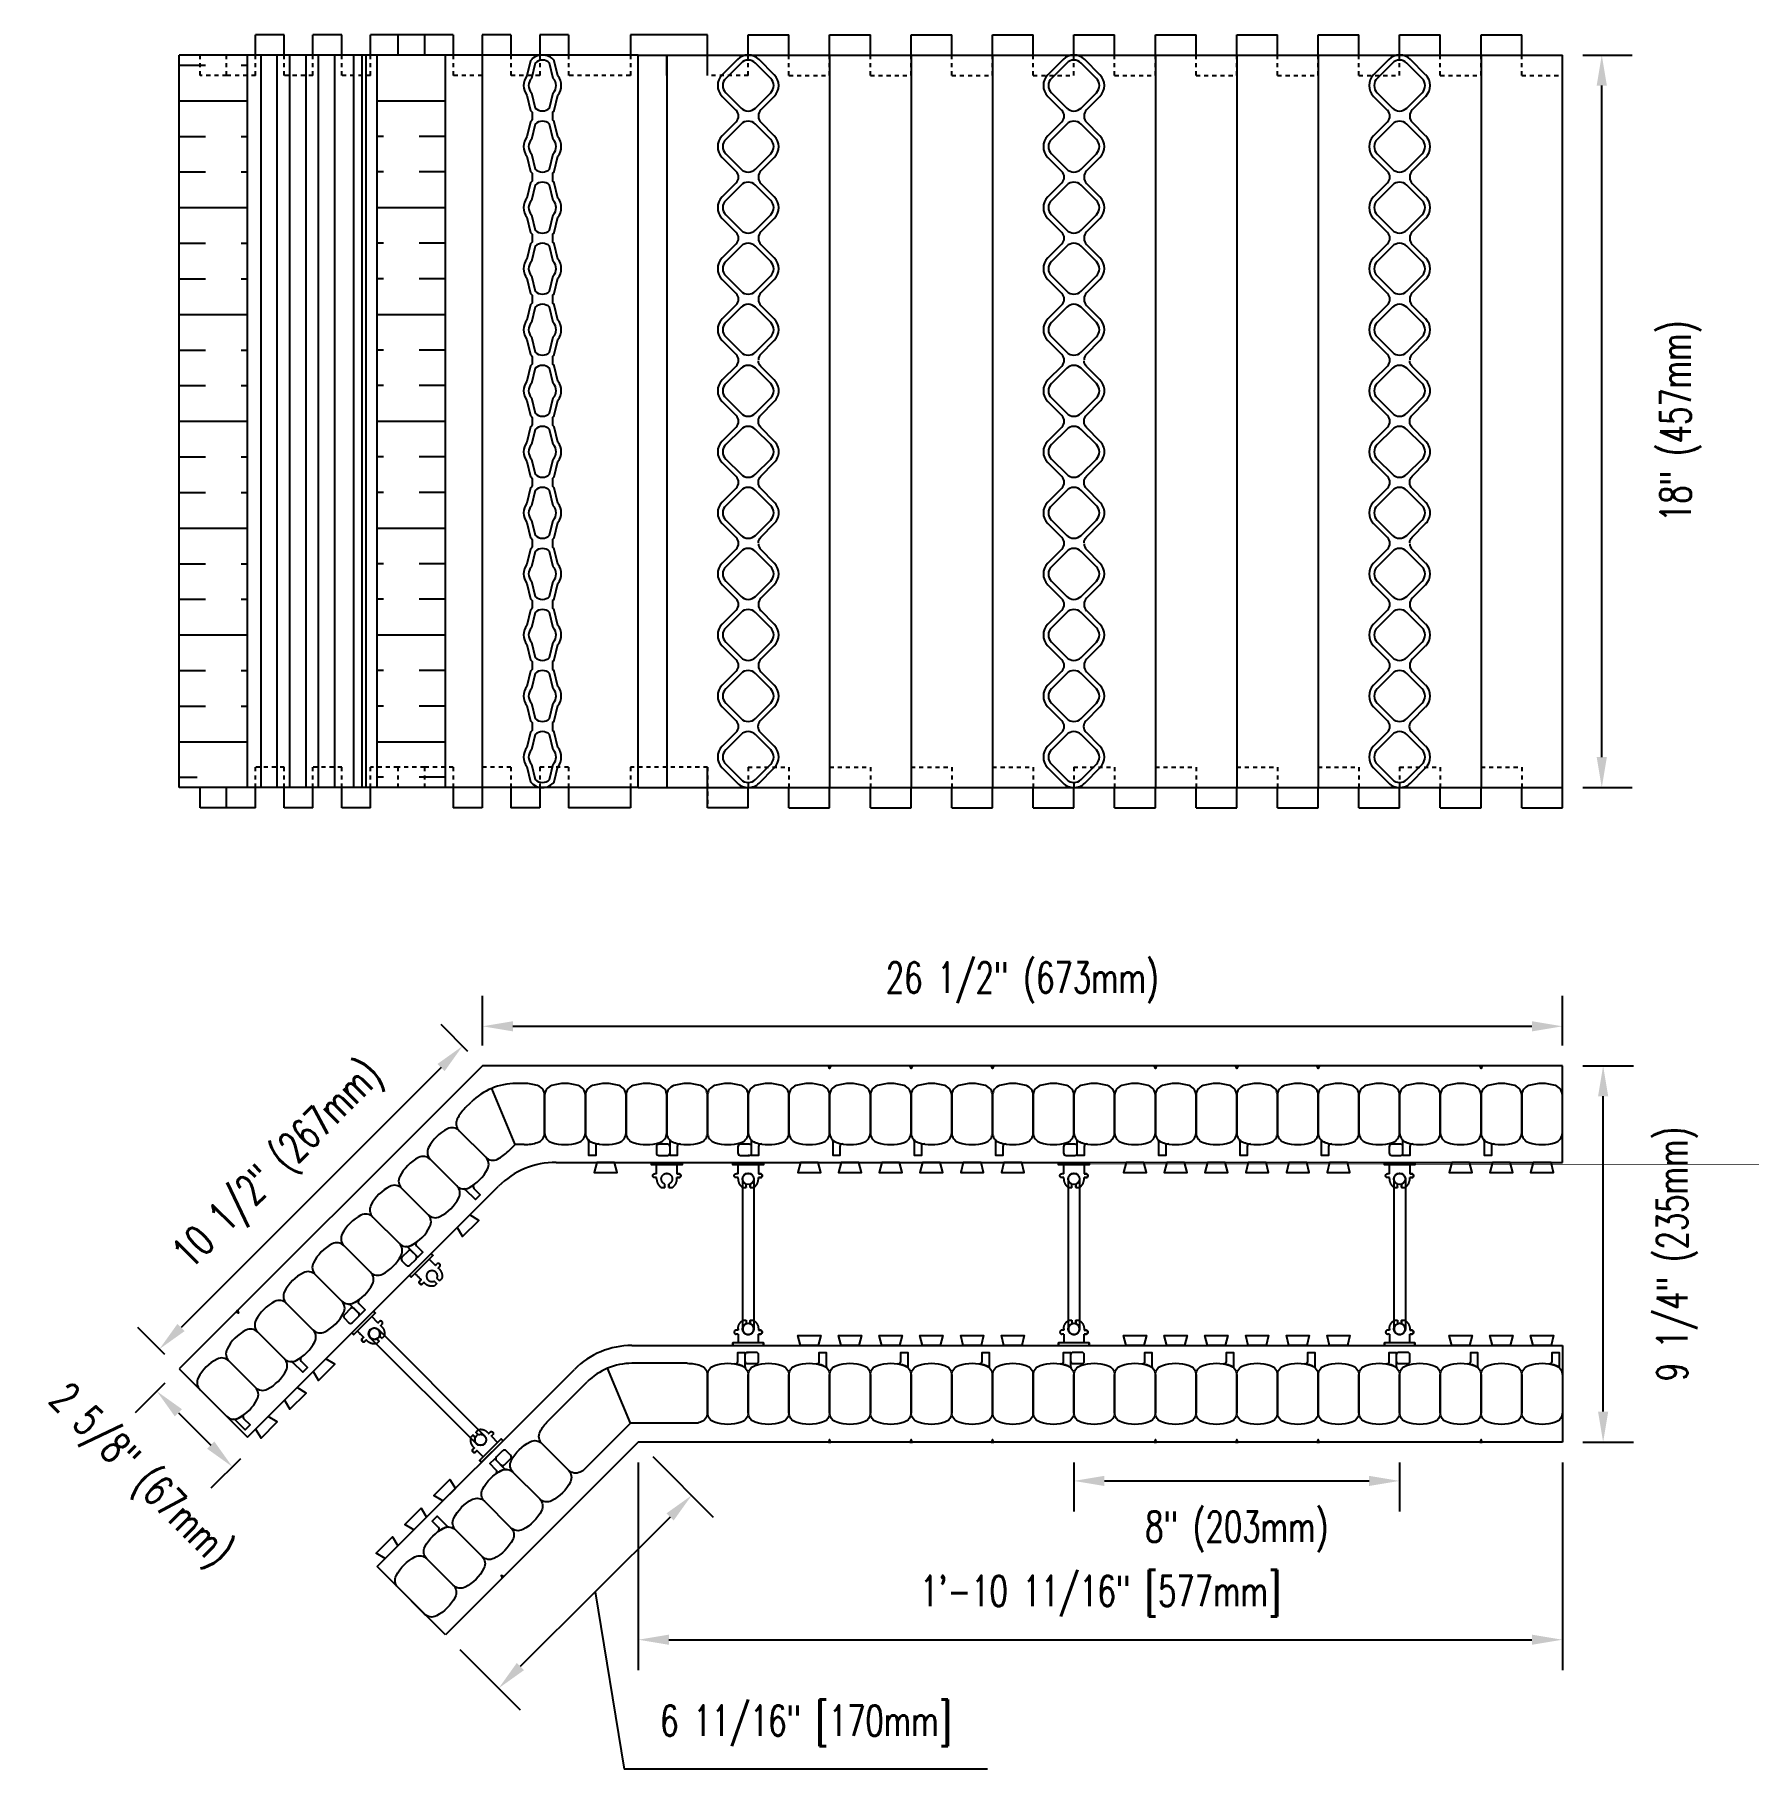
# Model space of a CAD drawing. Header units: inches. Extents: x 191.3 to 233.4, y 31.5 to 74.2.
import ezdxf

# ---------------------------------------------------------------- set-up
doc = ezdxf.new("R2010")
doc.units = ezdxf.units.IN
doc.header["$MEASUREMENT"] = 0
doc.linetypes.add('DASHED2', pattern=[0.375, 0.25, -0.125])
for name, color, linetype in [('HATCH', 12, 'Continuous'), ('line25', 2, 'Continuous'), ('LINE50', 5, 'Continuous'), ('LINE8', 8, 'Continuous'), ('LINE9', 9, 'Continuous'), ('TEXT', 4, 'Continuous')]:
    doc.layers.add(name, color=color, linetype=linetype)
doc.styles.add('DIM', font='romans.shx', dxfattribs={"width": 0.7})
doc.dimstyles.new('ext_8', dxfattribs={"dimscale": 8, "dimtxt": 0.09375, "dimasz": 0.09375, "dimexe": 0.09375, "dimexo": 0.0625, "dimgap": 0.0625, "dimtad": 1, "dimdec": 4, "dimzin": 3, "dimdsep": 46, "dimlunit": 4, "dimtxsty": 'DIM', "dimcen": 0.09, "dimdle": 0.09375, "dimclrt": 4, "dimadec": 0, "dimazin": 0, "dimtfac": 1, "dimtdec": 4, "dimtmove": 2, "dimatfit": 3, "dimfxl": 0, "dimfrac": 2, "dimtolj": 1, "dimtzin": 0, "dimarcsym": 0})

msp = doc.modelspace()

# ---------------------------------------------------------------- texts
at = {"layer": 'TEXT', "color": 4, "insert": (210.23009, 32.59917), "char_height": 0.75, "attachment_point": 5, "style": 'DIM'}
msp.add_mtext('\\A1;6 11/16" [170mm]', dxfattribs=at)

# ---------------------------------------------------------------- blocks, each defined once
blk = doc.blocks.new('WEB_INSERT_FRONT')
for p, q in [((-0.265, 8.89), (-0.64, 8.515)), ((0.64, 8.515), (0.265, 8.89)), ((-0.64, 7.985), (-0.297, 7.641)), ((0.309, 7.653), (0.64, 7.985)), ((-0.297, 7.359), (-0.64, 7.015)), ((0.25, 7.512), (0.25, 7.488)), ((0.64, 7.015), (0.309, 7.347)), ((-0.64, 6.485), (-0.297, 6.141)), ((0.309, 6.153), (0.64, 6.485)), ((0.25, 6.012), (0.25, 5.988)), ((-0.297, 5.859), (-0.64, 5.515)), ((0.64, 5.515), (0.309, 5.847)), ((-0.64, 4.985), (-0.297, 4.641)), ((0.309, 4.653), (0.64, 4.985)), ((-0.297, 4.359), (-0.64, 4.015)), ((0.25, 4.512), (0.25, 4.488)), ((0.64, 4.015), (0.309, 4.347)), ((-0.297, 3.141), (-0.64, 3.485)), ((0.309, 3.153), (0.64, 3.485)), ((0.25, 3.012), (0.25, 2.988)), ((-0.297, 2.859), (-0.64, 2.515)), ((0.64, 2.515), (0.309, 2.847)), ((-0.64, 1.985), (-0.297, 1.641)), ((0.309, 1.653), (0.64, 1.985)), ((-0.297, 1.359), (-0.64, 1.015)), ((-0.64, 0.485), (-0.297, 0.141)), ((-0.297, -0.141), (-0.64, -0.485)), ((-0.64, -1.015), (-0.297, -1.359)), ((-0.297, -1.641), (-0.64, -1.985)), ((-0.64, -2.515), (-0.297, -2.859)), ((-0.297, -3.141), (-0.64, -3.485)), ((0.64, -3.485), (0.309, -3.153)), ((-0.64, -4.015), (-0.297, -4.359)), ((0.309, -4.347), (0.64, -4.015)), ((-0.297, -4.641), (-0.64, -4.985)), ((0.25, -4.488), (0.25, -4.512)), ((0.64, -4.985), (0.309, -4.653)), ((-0.64, -5.515), (-0.297, -5.859)), ((0.309, -5.847), (0.64, -5.515)), ((-0.297, -6.141), (-0.64, -6.485)), ((0.25, -5.988), (0.25, -6.012)), ((0.64, -6.485), (0.309, -6.153)), ((-0.64, -7.015), (-0.297, -7.359)), ((0.297, -7.359), (0.64, -7.015)), ((-0.297, -7.641), (-0.64, -7.985)), ((0.64, -7.985), (0.297, -7.641)), ((-0.64, -8.515), (-0.265, -8.89)), ((0.265, -8.89), (0.64, -8.515))]:
    blk.add_line(p, q)
for points in [[(-0.552, 8.073), (-0.177, 7.698, 0.414214), (0.177, 7.698), (0.552, 8.073, 0.414214), (0.552, 8.427), (0.177, 8.802, 0.414214), (-0.177, 8.802), (-0.552, 8.427, 0.414214)], [(-0.552, 6.573), (-0.177, 6.198, 0.414214), (0.177, 6.198), (0.552, 6.573, 0.414214), (0.552, 6.927), (0.177, 7.302, 0.414214), (-0.177, 7.302), (-0.552, 6.927, 0.414214)], [(-0.552, 5.073), (-0.177, 4.698, 0.414214), (0.177, 4.698), (0.552, 5.073, 0.414214), (0.552, 5.427), (0.177, 5.802, 0.414214), (-0.177, 5.802), (-0.552, 5.427, 0.414214)], [(-0.552, 3.573), (-0.177, 3.198, 0.414214), (0.177, 3.198), (0.552, 3.573, 0.414214), (0.552, 3.927), (0.177, 4.302, 0.414214), (-0.177, 4.302), (-0.552, 3.927, 0.414214)], [(-0.552, 3.573), (-0.177, 3.198, 0.414214), (0.177, 3.198), (0.552, 3.573, 0.414214), (0.552, 3.927), (0.177, 4.302, 0.414214), (-0.177, 4.302), (-0.552, 3.927, 0.414214)], [(-0.552, 2.073), (-0.177, 1.698, 0.414214), (0.177, 1.698), (0.552, 2.073, 0.414214), (0.552, 2.427), (0.177, 2.802, 0.414214), (-0.177, 2.802), (-0.552, 2.427, 0.414214)], [(-0.552, 0.573), (-0.177, 0.198, 0.414214), (0.177, 0.198), (0.552, 0.573, 0.414214), (0.552, 0.927), (0.177, 1.302, 0.414214), (-0.177, 1.302), (-0.552, 0.927, 0.414214)], [(-0.552, -0.927), (-0.177, -1.302, 0.414214), (0.177, -1.302), (0.552, -0.927, 0.414214), (0.552, -0.573), (0.177, -0.198, 0.414214), (-0.177, -0.198), (-0.552, -0.573, 0.414214)], [(-0.552, -2.427), (-0.177, -2.802, 0.414214), (0.177, -2.802), (0.552, -2.427, 0.414214), (0.552, -2.073), (0.177, -1.698, 0.414214), (-0.177, -1.698), (-0.552, -2.073, 0.414214)], [(-0.552, -3.927), (-0.177, -4.302, 0.414214), (0.177, -4.302), (0.552, -3.927, 0.414214), (0.552, -3.573), (0.177, -3.198, 0.414214), (-0.177, -3.198), (-0.552, -3.573, 0.414214)], [(-0.552, -5.427), (-0.177, -5.802, 0.414214), (0.177, -5.802), (0.552, -5.427, 0.414214), (0.552, -5.073), (0.177, -4.698, 0.414214), (-0.177, -4.698), (-0.552, -5.073, 0.414214)], [(-0.552, -6.927), (-0.177, -7.302, 0.414214), (0.177, -7.302), (0.552, -6.927, 0.414214), (0.552, -6.573), (0.177, -6.198, 0.414214), (-0.177, -6.198), (-0.552, -6.573, 0.414214)], [(-0.552, -8.427), (-0.177, -8.802, 0.414214), (0.177, -8.802), (0.552, -8.427, 0.414214), (0.552, -8.073), (0.177, -7.698, 0.414214), (-0.177, -7.698), (-0.552, -8.073, 0.414214)]]:
    blk.add_lwpolyline(points, format="xyb", close=True)
blk.add_lwpolyline([(0.25, -2.988, -0.198912), (0.309, -2.847), (0.64, -2.515, 0.414214), (0.64, -1.985), (0.309, -1.653, -0.198912), (0.25, -1.512), (0.25, -1.488, -0.198912), (0.309, -1.347), (0.64, -1.015, 0.414214), (0.64, -0.485), (0.309, -0.153, -0.198912), (0.25, -0.012), (0.25, 0.012, -0.198912), (0.309, 0.153), (0.64, 0.485, 0.414214), (0.64, 1.015), (0.309, 1.347, -0.198912), (0.25, 1.488)], format="xyb")
for centre, radius, start, end in [((0, 8.625), 0.375, 45, 135), ((-0.375, 8.25), 0.375, 135, 225), ((0.375, 8.25), 0.375, 315, 45), ((-0.438, 7.5), 0.2, 315, 45), ((0.45, 7.512), 0.2, 135, 180), ((0.45, 7.488), 0.2, 180, 225), ((-0.375, 6.75), 0.375, 135, 225), ((0.375, 6.75), 0.375, 315, 45), ((-0.438, 6), 0.2, 315, 45), ((0.45, 6.012), 0.2, 135, 180), ((0.45, 5.988), 0.2, 180, 225), ((-0.375, 5.25), 0.375, 135, 225), ((0.375, 5.25), 0.375, 315, 45), ((-0.438, 4.5), 0.2, 315, 45), ((0.45, 4.512), 0.2, 135, 180), ((0.45, 4.488), 0.2, 180, 225), ((-0.375, 3.75), 0.375, 135, 225), ((0.375, 3.75), 0.375, 315, 45), ((-0.438, 3), 0.2, 315, 45), ((0.45, 3.012), 0.2, 135, 180), ((0.45, 2.988), 0.2, 180, 225), ((-0.375, 2.25), 0.375, 135, 225), ((0.375, 2.25), 0.375, 315, 45), ((-0.438, 1.5), 0.2, 315, 45), ((0.45, 1.512), 0.2, 135, 180), ((-0.375, 0.75), 0.375, 135, 225), ((-0.438, 0), 0.2, 315, 45), ((-0.375, -0.75), 0.375, 135, 225), ((-0.438, -1.5), 0.2, 315, 45), ((-0.375, -2.25), 0.375, 135, 225), ((-0.438, -3), 0.2, 315, 45), ((0.45, -3.012), 0.2, 180, 225), ((-0.375, -3.75), 0.375, 135, 225), ((0.375, -3.75), 0.375, 315, 45), ((-0.438, -4.5), 0.2, 315, 45), ((0.45, -4.488), 0.2, 135, 180), ((0.45, -4.512), 0.2, 180, 225), ((-0.375, -5.25), 0.375, 135, 225), ((0.375, -5.25), 0.375, 315, 45), ((-0.438, -6), 0.2, 315, 45), ((0.45, -5.988), 0.2, 135, 180), ((0.45, -6.012), 0.2, 180, 225), ((-0.375, -6.75), 0.375, 135, 225), ((0.375, -6.75), 0.375, 315, 45), ((-0.438, -7.5), 0.2, 315, 45), ((0.438, -7.5), 0.2, 135, 225), ((-0.375, -8.25), 0.375, 135, 225), ((0.375, -8.25), 0.375, 315, 45), ((0, -8.625), 0.375, 225, 315)]:
    blk.add_arc(centre, radius, start, end)
blk = doc.blocks.new('*D15')
at = {"layer": 'Defpoints', "color": 0}
for p in [(228.814, 49.785), (202.283, 48.816), (228.814, 48.816)]:
    blk.add_point(p, dxfattribs=at)
at = {"layer": 'TEXT', "color": 0, "lineweight": -2}
for p, q in [((202.283, 49.316), (202.283, 50.535)), ((228.814, 49.316), (228.814, 50.535)), ((203.033, 49.785), (228.064, 49.785))]:
    blk.add_line(p, q, dxfattribs=at)
at = {"layer": 'TEXT', "color": 0}
for points in [[(203.033, 49.91), (203.033, 49.66), (202.283, 49.785)], [(228.064, 49.91), (228.064, 49.66), (228.814, 49.785)]]:
    blk.add_solid(points, dxfattribs=at)
at = {"layer": 'TEXT', "color": 4, "insert": (215.548, 50.857), "char_height": 0.75, "attachment_point": 5, "style": 'DIM'}
blk.add_mtext('\\A1;26 1/2" (673mm)', dxfattribs=at)
blk = doc.blocks.new('*D16')
at = {"layer": 'Defpoints', "color": 0}
for p in [(216.814, 39.566), (224.814, 39.566), (224.814, 38.614)]:
    blk.add_point(p, dxfattribs=at)
at = {"layer": 'TEXT', "color": 0, "lineweight": -2}
for p, q in [((216.814, 39.066), (216.814, 37.864)), ((224.814, 39.066), (224.814, 37.864)), ((217.564, 38.614), (224.064, 38.614))]:
    blk.add_line(p, q, dxfattribs=at)
at = {"layer": 'TEXT', "color": 0}
for points in [[(217.564, 38.739), (217.564, 38.489), (216.814, 38.614)], [(224.064, 38.739), (224.064, 38.489), (224.814, 38.614)]]:
    blk.add_solid(points, dxfattribs=at)
at = {"layer": 'TEXT', "color": 4, "insert": (220.814, 37.364), "char_height": 0.75, "attachment_point": 5, "style": 'DIM'}
blk.add_mtext('\\A1;8" (203mm)', dxfattribs=at)
blk = doc.blocks.new('*D17')
at = {"layer": 'Defpoints', "color": 0}
for p in [(228.814, 48.816), (229.813, 48.816), (228.814, 39.566)]:
    blk.add_point(p, dxfattribs=at)
at = {"layer": 'TEXT', "color": 0, "lineweight": -2}
for p, q in [((229.314, 48.816), (230.563, 48.816)), ((229.813, 40.316), (229.813, 48.066)), ((229.314, 39.566), (230.563, 39.566))]:
    blk.add_line(p, q, dxfattribs=at)
at = {"layer": 'TEXT', "color": 0}
for points in [[(229.688, 48.066), (229.938, 48.066), (229.813, 48.816)], [(229.688, 40.316), (229.938, 40.316), (229.813, 39.566)]]:
    blk.add_solid(points, dxfattribs=at)
at = {"layer": 'TEXT', "color": 4, "insert": (231.634, 44.191), "char_height": 0.75, "attachment_point": 5, "rotation": 90, "style": 'DIM'}
blk.add_mtext('\\A1;9 1/4" (235mm)', dxfattribs=at)
blk = doc.blocks.new('*D19')
at = {"layer": 'Defpoints', "color": 0}
for p in [(228.814, 73.651), (229.78, 73.651), (228.814, 55.651)]:
    blk.add_point(p, dxfattribs=at)
at = {"layer": 'TEXT', "color": 0, "lineweight": -2}
for p, q in [((229.314, 73.651), (230.53, 73.651)), ((229.78, 56.401), (229.78, 72.901)), ((229.314, 55.651), (230.53, 55.651))]:
    blk.add_line(p, q, dxfattribs=at)
at = {"layer": 'TEXT', "color": 0}
for points in [[(229.655, 72.901), (229.905, 72.901), (229.78, 73.651)], [(229.655, 56.401), (229.905, 56.401), (229.78, 55.651)]]:
    blk.add_solid(points, dxfattribs=at)
at = {"layer": 'TEXT', "color": 4, "insert": (231.718, 64.651), "char_height": 0.75, "attachment_point": 5, "rotation": 90, "style": 'DIM'}
blk.add_mtext('\\A1;18" (457mm)', dxfattribs=at)
blk = doc.blocks.new('WEB4_CENTRE_TOP')
for p, q in [((-0.141, 0), (-0.141, 3.688)), ((0.141, 0), (0.141, 3.688))]:
    blk.add_line(p, q)
for centre in [(0, 3.688), (0, 0)]:
    blk.add_circle(centre, 0.141)
blk = doc.blocks.new('*D18')
at = {"layer": 'Defpoints', "color": 0}
for p in [(202.283, 48.816), (194.352, 41.854), (194.836, 41.37)]:
    blk.add_point(p, dxfattribs=at)
at = {"layer": 'TEXT', "color": 0, "lineweight": -2}
for p, q in [((201.929, 49.17), (201.268, 49.831)), ((201.268, 48.771), (194.882, 42.385)), ((194.483, 41.723), (193.822, 42.385))]:
    blk.add_line(p, q, dxfattribs=at)
at = {"layer": 'TEXT', "color": 0}
for points in [[(201.18, 48.859), (201.356, 48.682), (201.798, 49.301)], [(194.794, 42.473), (194.971, 42.296), (194.352, 41.854)]]:
    blk.add_solid(points, dxfattribs=at)
at = {"layer": 'TEXT', "color": 4, "insert": (197.317, 46.335), "char_height": 0.75, "attachment_point": 5, "rotation": 45, "style": 'DIM'}
blk.add_mtext('\\A1;10 1/2" (267mm)', dxfattribs=at)
blk = doc.blocks.new('*D14')
at = {"layer": 'Defpoints', "color": 0}
for p in [(194.836, 41.37), (196.692, 39.514), (196.142, 38.963)]:
    blk.add_point(p, dxfattribs=at)
at = {"layer": 'TEXT', "color": 0, "lineweight": -2}
for p, q in [((194.483, 41.016), (193.755, 40.289)), ((194.816, 40.289), (195.612, 39.493)), ((196.339, 39.16), (195.612, 38.433))]:
    blk.add_line(p, q, dxfattribs=at)
at = {"layer": 'TEXT', "color": 0}
for points in [[(194.904, 40.377), (194.728, 40.201), (194.286, 40.819)], [(195.7, 39.582), (195.523, 39.405), (196.142, 38.963)]]:
    blk.add_solid(points, dxfattribs=at)
at = {"layer": 'TEXT', "color": 4, "insert": (193.837, 38.692), "char_height": 0.75, "attachment_point": 5, "rotation": 315, "style": 'DIM'}
blk.add_mtext('\\A1;2 5/8" (67mm)', dxfattribs=at)
blk = doc.blocks.new('Connector')
blk.add_point((0.271, 0))
at = {"layer": 'LINE9'}
for p, q in [((0, 0.375), (0, -0.375)), ((0.062, -0.375), (0.062, 0.375)), ((0.281, 0.25), (0.062, 0.25))]:
    blk.add_line(p, q, dxfattribs=at)
for points, weights in [([(0.007, 0.375), (0.004, 0.375), (0, 0.375)], [1, 0.972587069138, 0.950305488115]), ([(0.327, 0.343), (0.308, 0.343), (0.281, 0.317), (0.281, 0.297)], [1, 0.85355339, 0.85355339, 1]), ([(0.328, 0.343), (0.327, 0.343), (0.327, 0.343)], [1, 0.70710678, 1]), ([(0.375, 0.297), (0.375, 0.317), (0.348, 0.343), (0.329, 0.343)], [1, 0.85355339, 0.85355339, 1]), ([(0.406, 0.25), (0.546, 0.25), (0.619, 0.131)], [0.958404415409, 0.794674173519, 0.864651571113]), ([(0.619, 0.052), (0.612, 0.049), (0.604, 0.049)], [0.83615024178, 0.892081430621, 1]), ([(0, -0.375), (0.004, -0.375), (0.007, -0.375)], [0.950305488115, 0.972587069138, 1]), ([(0.281, -0.297), (0.281, -0.317), (0.308, -0.343), (0.327, -0.343)], [1, 0.85355339, 0.85355339, 1]), ([(0.327, -0.343), (0.281, -0.343), (0.281, -0.297)], [1, 0.70710678, 1]), ([(0.329, -0.343), (0.348, -0.343), (0.375, -0.317), (0.375, -0.297)], [1, 0.85355339, 0.85355339, 1]), ([(0.375, -0.297), (0.375, -0.343), (0.329, -0.343)], [1, 0.70710678, 1]), ([(0.619, -0.131), (0.546, -0.25), (0.406, -0.25)], [0.864651574428, 0.794674169686, 0.958404415195]), ([(0.604, -0.049), (0.612, -0.049), (0.619, -0.052)], [1, 0.89208144177, 0.836150253337])]:
    blk.add_rational_spline(points, weights, degree=2, dxfattribs=at)
for points, degree in [([(0, 0.375), (0.002, 0.375), (0.005, 0.375), (0.007, 0.375)], 3), ([(0.007, 0.375), (0.021, 0.375), (0.051, 0.375), (0.062, 0.375), (0.062, 0.375)], 3), ([(0.281, 0.25), (0.281, 0.297)], 1), ([(0.327, 0.343), (0.327, 0.343), (0.328, 0.343), (0.328, 0.343)], 3), ([(0.328, 0.343), (0.329, 0.343), (0.329, 0.343), (0.329, 0.343)], 3), ([(0.375, 0.25), (0.375, 0.297)], 1), ([(0.406, 0.25), (0.375, 0.25)], 1), ([(0.406, 0.25), (0.406, 0.25)], 1), ([(0.406, 0.25), (0.406, 0.25)], 1), ([(0.406, 0.25), (0.406, 0.25)], 1), ([(0.406, 0.25), (0.406, 0.25)], 1), ([(0.406, 0.25), (0.406, 0.25)], 1), ([(0.406, 0.25), (0.406, 0.25)], 1), ([(0.406, 0.25), (0.406, 0.25)], 1), ([(0.406, 0.25), (0.406, 0.25)], 1), ([(0.406, 0.25), (0.406, 0.25)], 1), ([(0.406, 0.25), (0.406, 0.25)], 1), ([(0.406, 0.25), (0.406, 0.25)], 1), ([(0.406, 0.25), (0.406, 0.25)], 1), ([(0.406, 0.25), (0.406, 0.25)], 1), ([(0.406, 0.25), (0.406, 0.25)], 1), ([(0.406, 0.25), (0.406, 0.25)], 1), ([(0.406, 0.25), (0.406, 0.25)], 1), ([(0.406, 0.25), (0.406, 0.25)], 1), ([(0.406, 0.25), (0.406, 0.25)], 1), ([(0.406, 0.25), (0.406, 0.25)], 1), ([(0.406, 0.25), (0.406, 0.25)], 1), ([(0.406, 0.25), (0.406, 0.25)], 1), ([(0.406, 0.25), (0.406, 0.25)], 1), ([(0.406, 0.25), (0.406, 0.25)], 1), ([(0.406, 0.25), (0.406, 0.25)], 1), ([(0.604, 0.049), (0.532, 0.049)], 1), ([(0.532, 0.049), (0.532, 0.049)], 1), ([(0.532, 0.049), (0.532, 0.049)], 1), ([(0.532, 0.049), (0.532, 0.049)], 1), ([(0.532, 0.049), (0.532, 0.049)], 1), ([(0.532, 0.049), (0.532, 0.049)], 1), ([(0.532, 0.049), (0.532, 0.049)], 1), ([(0.532, 0.049), (0.532, 0.049)], 1), ([(0.532, 0.049), (0.532, 0.049)], 1), ([(0.532, 0.049), (0.532, 0.049)], 1), ([(0.532, 0.049), (0.532, 0.049)], 1), ([(0.604, 0.049), (0.609, 0.049), (0.614, 0.05), (0.619, 0.052)], 3), ([(0.604, 0.049), (0.604, 0.049)], 1), ([(0.604, 0.049), (0.604, 0.049)], 1), ([(0.604, 0.049), (0.604, 0.049)], 1), ([(0.604, 0.049), (0.604, 0.049)], 1), ([(0.619, 0.131), (0.619, 0.052)], 1), ([(0.619, 0.131), (0.619, 0.131)], 1), ([(0.619, 0.131), (0.619, 0.131)], 1), ([(0.619, 0.131), (0.619, 0.131)], 1), ([(0.619, 0.131), (0.619, 0.131)], 1), ([(0.007, -0.375), (0.005, -0.375), (0.002, -0.375), (0, -0.375)], 3), ([(0.062, -0.375), (0.062, -0.375), (0.051, -0.375), (0.021, -0.375), (0.007, -0.375)], 3), ([(0.062, -0.25), (0.281, -0.25)], 1), ([(0.281, -0.297), (0.281, -0.25)], 1), ([(0.281, -0.25), (0.281, -0.297)], 1), ([(0.328, -0.343), (0.328, -0.343), (0.327, -0.343), (0.327, -0.343)], 3), ([(0.329, -0.343), (0.329, -0.343), (0.329, -0.343), (0.328, -0.343)], 3), ([(0.375, -0.25), (0.375, -0.297)], 1), ([(0.375, -0.297), (0.375, -0.25)], 1), ([(0.406, -0.25), (0.375, -0.25)], 1), ([(0.406, -0.25), (0.406, -0.25)], 1), ([(0.406, -0.25), (0.406, -0.25)], 1), ([(0.406, -0.25), (0.406, -0.25)], 1), ([(0.406, -0.25), (0.406, -0.25)], 1), ([(0.406, -0.25), (0.406, -0.25)], 1), ([(0.406, -0.25), (0.406, -0.25)], 1), ([(0.406, -0.25), (0.406, -0.25)], 1), ([(0.406, -0.25), (0.406, -0.25)], 1), ([(0.406, -0.25), (0.406, -0.25)], 1), ([(0.406, -0.25), (0.406, -0.25)], 1), ([(0.406, -0.25), (0.406, -0.25)], 1), ([(0.532, -0.049), (0.604, -0.049)], 1), ([(0.604, -0.049), (0.58, -0.049), (0.556, -0.049), (0.532, -0.049)], 3), ([(0.532, -0.049), (0.532, -0.049)], 1), ([(0.532, -0.049), (0.532, -0.049)], 1), ([(0.532, -0.049), (0.532, -0.049)], 1), ([(0.532, -0.049), (0.532, -0.049)], 1), ([(0.619, -0.052), (0.614, -0.05), (0.609, -0.049), (0.604, -0.049)], 3), ([(0.604, -0.049), (0.604, -0.049)], 1), ([(0.604, -0.049), (0.604, -0.049)], 1), ([(0.604, -0.049), (0.604, -0.049)], 1), ([(0.604, -0.049), (0.604, -0.049)], 1), ([(0.604, -0.049), (0.604, -0.049)], 1), ([(0.604, -0.049), (0.604, -0.049)], 1), ([(0.604, -0.049), (0.604, -0.049)], 1), ([(0.604, -0.049), (0.604, -0.049)], 1), ([(0.619, -0.052), (0.619, -0.131)], 1), ([(0.619, -0.131), (0.619, -0.131)], 1), ([(0.619, -0.131), (0.619, -0.131)], 1), ([(0.619, -0.131), (0.619, -0.131)], 1), ([(0.619, -0.131), (0.619, -0.131)], 1)]:
    blk.add_open_spline(points, degree=degree, dxfattribs=at)
for points, weights, knots in [([(0.062, 0.375), (0.062, 0.375), (0.046, 0.375), (0.03, 0.375), (0.007, 0.375)], [0.868718858569, 0.861102746415, 1, 0.861102734288, 0.868718859898], [0, 0, 0, 0.5, 0.5, 1, 1, 1]), ([(0.532, 0.049), (0.472, 0.203), (0.333, 0.113), (0.157, 0), (0.333, -0.113), (0.472, -0.203), (0.532, -0.049)], [0.899508922286, 0.599718215298, 1, 0.54226024, 1, 0.599718224335, 0.899508908749], [0, 0, 0, 0.318112, 0.318112, 0.681888, 0.681888, 1, 1, 1]), ([(0.007, -0.375), (0.03, -0.375), (0.046, -0.375), (0.062, -0.375), (0.062, -0.375)], [0.868718859319, 0.861102739573, 1, 0.861102742958, 0.868718858948], [0, 0, 0, 0.5, 0.5, 1, 1, 1])]:
    blk.add_rational_spline(points, weights, degree=2, knots=knots, dxfattribs=at)
blk = doc.blocks.new('*D20')
at = {"layer": 'Defpoints', "color": 0}
for p in [(206.114, 39.566), (228.814, 39.566), (228.814, 34.712)]:
    blk.add_point(p, dxfattribs=at)
at = {"layer": 'TEXT', "color": 0, "lineweight": -2}
for p, q in [((206.114, 39.066), (206.114, 33.962)), ((228.814, 39.066), (228.814, 33.962)), ((206.864, 34.712), (228.064, 34.712))]:
    blk.add_line(p, q, dxfattribs=at)
at = {"layer": 'TEXT', "color": 0}
for points in [[(206.864, 34.837), (206.864, 34.587), (206.114, 34.712)], [(228.064, 34.837), (228.064, 34.587), (228.814, 34.712)]]:
    blk.add_solid(points, dxfattribs=at)
at = {"layer": 'TEXT', "color": 4, "insert": (217.464, 35.784), "char_height": 0.75, "attachment_point": 5, "style": 'DIM'}
blk.add_mtext('\\A1;1\'-10 11/16" [577mm]', dxfattribs=at)

# ---------------------------------------------------------------- dimensions: what is measured, and where the dimension line sits
at = {"layer": 'TEXT'}
for base, p1, p2, angle, text, picture, middle, dimtype in [((229.78011, 73.65127), (228.81379, 55.65127), (228.81379, 73.65127), 90, '18" (457mm)', '*D19', (231.71761, 64.65127), 160), ((229.81253, 48.81642), (228.81379, 39.56642), (228.81379, 48.81642), 90, '9 1/4" (235mm)', '*D17', (231.63396, 44.19142), 160), ((196.14185, 38.96313), (194.83632, 41.3699), (196.69247, 39.51375), 315, '2 5/8" (67mm)', '*D14', (193.83744, 38.69165), 161)]:
    dim = msp.add_linear_dim(base=base, p1=p1, p2=p2, angle=angle, text=text, dimstyle='ext_8', dxfattribs=at)
    dim.commit()
    dim.dimension.update_dxf_attribs({"geometry": picture, "text_midpoint": middle, "dimtype": dimtype})
dim = msp.add_linear_dim(base=(228.81379, 49.78539), p1=(202.28283, 48.81642), p2=(228.81379, 48.81642), text='26 1/2" (673mm)', dimstyle='ext_8', dxfattribs=at)
dim.commit()
dim.dimension.update_dxf_attribs({"geometry": '*D15', "text_midpoint": (215.54831, 50.85682)})
dim = msp.add_aligned_dim(p1=(202.28283, 48.81642), p2=(194.83632, 41.3699), distance=-0.68517, text='10 1/2" (267mm)', dimstyle='ext_8', dxfattribs=at)
dim.commit()
dim.dimension.update_dxf_attribs({"geometry": '*D18', "text_midpoint": (197.31747, 46.33526)})
dim = msp.add_linear_dim(base=(228.81379, 34.71227), p1=(206.11431, 39.56642), p2=(228.81379, 39.56642), dimstyle='ext_8', dxfattribs=at)
dim.commit()
dim.dimension.update_dxf_attribs({"geometry": '*D20', "text_midpoint": (217.46405, 35.78369)})
dim = msp.add_linear_dim(base=(224.81379, 38.61379), p1=(216.81379, 39.56642), p2=(224.81379, 39.56642), text='8" (203mm)', dimstyle='ext_8', dxfattribs=at)
dim.commit()
dim.dimension.update_dxf_attribs({"geometry": '*D16', "text_midpoint": (220.81379, 37.36379), "dimtype": 160})

# ---------------------------------------------------------------- hatches: boundary and pattern name
at = {"layer": 'HATCH'}
h = msp.add_hatch(dxfattribs=at)
h.set_pattern_fill('INSUL', color=256, scale=7, style=0)
h.set_pattern_definition([(0, (198.1067, 64.6513), (0, 2.625), []), (0, (198.1067, 65.5263), (0, 2.625), [0.875, -0.875]), (0, (198.1067, 66.4013), (0, 2.625), [0.875, -0.875])])
h.paths.add_polyline_path([(196.5157, 73.65127), (194.83632, 73.65127), (194.83632, 55.65127), (195.2771, 55.65127), (195.2771, 56.15127), (196.5157, 56.15127)])
h = msp.add_hatch(dxfattribs=at)
h.set_pattern_fill('INSUL', color=256, scale=7, angle=180, style=0)
h.set_pattern_definition([(180, (198.1067, 64.6513), (-3e-16, -2.625), []), (180, (198.1067, 63.7763), (-3e-16, -2.625), [0.875, -0.875]), (180, (198.1067, 62.9013), (-3e-16, -2.625), [0.875, -0.875])])
h.paths.add_polyline_path([(201.37705, 73.15127), (200.13846, 73.15127), (199.69768, 73.15127), (199.69768, 55.65127), (201.37705, 55.65127)])

# ---------------------------------------------------------------- linework, layer by layer
for p, q in [((197.4159, 74.15127), (196.70879, 74.15127)), ((196.70879, 73.65127), (196.70879, 74.15127)), ((197.4159, 73.65127), (197.4159, 74.15127)), ((198.83011, 74.15127), (198.12301, 74.15127)), ((198.12301, 73.65127), (198.12301, 74.15127)), ((198.83011, 73.65127), (198.83011, 74.15127)), ((200.21168, 74.15127), (199.53722, 74.15127)), ((199.53722, 73.65127), (199.53722, 74.15127)), ((196.84721, 55.65127), (196.84721, 73.65127)), ((197.24484, 55.65127), (197.24484, 73.65127)), ((197.55432, 55.65127), (197.55432, 73.65127)), ((197.95195, 55.65127), (197.95195, 73.65127)), ((198.26142, 55.65127), (198.26142, 73.65127)), ((198.65905, 55.65127), (198.65905, 73.65127)), ((206.81379, 73.65127), (206.81379, 55.65127)), ((210.81379, 73.65127), (210.81379, 55.65127)), ((212.81379, 73.65127), (212.81379, 55.65127)), ((214.81379, 73.65127), (214.81379, 55.65127)), ((218.81379, 73.65127), (218.81379, 55.65127)), ((220.81379, 73.65127), (220.81379, 55.65127)), ((222.81379, 73.65127), (222.81379, 55.65127)), ((226.81379, 73.65127), (226.81379, 55.65127)), ((203.50832, 72.24676), (203.50832, 72.05578)), ((204.00832, 72.24676), (204.00832, 72.05578)), ((203.50832, 70.74676), (203.50832, 70.55578)), ((204.00832, 70.74676), (204.00832, 70.55578)), ((203.50832, 69.24676), (203.50832, 69.05578)), ((204.00832, 69.24676), (204.00832, 69.05578)), ((203.50832, 67.74676), (203.50832, 67.55578)), ((204.00832, 67.74676), (204.00832, 67.55578)), ((203.50832, 66.24676), (203.50832, 66.05578)), ((204.00832, 66.24676), (204.00832, 66.05578)), ((203.50832, 64.74676), (203.50832, 64.55578)), ((204.00832, 64.74676), (204.00832, 64.55578)), ((203.50832, 63.24676), (203.50832, 63.05578)), ((204.00832, 63.24676), (204.00832, 63.05578)), ((203.50832, 61.74676), (203.50832, 61.55578)), ((204.00832, 61.74676), (204.00832, 61.55578)), ((203.50832, 60.24676), (203.50832, 60.05578)), ((204.00832, 60.24676), (204.00832, 60.05578)), ((203.50832, 58.74676), (203.50832, 58.55578)), ((204.00832, 58.74676), (204.00832, 58.55578)), ((203.50832, 57.24676), (203.50832, 57.05578)), ((204.00832, 57.24676), (204.00832, 57.05578)), ((195.35032, 55.15127), (195.35032, 55.65127)), ((196.00169, 55.15127), (196.00169, 55.65127)), ((196.70879, 55.15127), (196.70879, 55.65127)), ((197.4159, 55.15127), (197.4159, 55.65127)), ((198.12301, 55.15127), (198.12301, 55.65127)), ((198.83011, 55.15127), (198.83011, 55.65127)), ((199.53722, 55.15127), (199.53722, 55.65127)), ((196.00169, 55.15127), (195.35032, 55.15127)), ((196.70879, 55.15127), (196.00169, 55.15127)), ((198.12301, 55.15127), (197.4159, 55.15127)), ((199.53722, 55.15127), (198.83011, 55.15127))]:
    msp.add_line(p, q, dxfattribs=at)
at = {"layer": 'HATCH', "linetype": 'DASHED2', "ltscale": 0.15}
for p, q in [((195.35032, 73.15127), (195.35032, 73.65127)), ((196.00169, 73.15127), (196.00169, 73.65127)), ((196.70879, 73.15127), (196.70879, 73.65127)), ((197.4159, 73.15127), (197.4159, 73.65127)), ((198.12301, 73.15127), (198.12301, 73.65127)), ((198.83011, 73.15127), (198.83011, 73.65127)), ((199.53722, 73.15127), (199.53722, 73.65127)), ((196.00169, 73.15127), (195.35032, 73.15127)), ((196.70879, 73.15127), (196.00169, 73.15127)), ((198.12301, 73.15127), (197.4159, 73.15127)), ((199.53722, 73.15127), (198.83011, 73.15127)), ((197.4159, 56.15127), (196.70879, 56.15127)), ((196.70879, 55.65127), (196.70879, 56.15127)), ((197.4159, 55.65127), (197.4159, 56.15127)), ((198.83011, 56.15127), (198.12301, 56.15127)), ((198.12301, 55.65127), (198.12301, 56.15127)), ((198.83011, 55.65127), (198.83011, 56.15127)), ((200.21168, 56.15127), (199.53722, 56.15127)), ((199.53722, 55.65127), (199.53722, 56.15127))]:
    msp.add_line(p, q, dxfattribs=at)
at = {"layer": 'HATCH'}
for points in [[(204.00832, 72.24676, 0.03986788), (204.04951, 72.28998), (204.13769, 72.66498, 0.35468314), (204.13769, 73.13756), (204.04951, 73.51256, 0.47636), (203.46713, 73.51256), (203.37896, 73.13756, 0.35468314), (203.37896, 72.66498), (203.46713, 72.28998, 0.03986788), (203.50832, 72.24676, 0.03986788)], [(203.50832, 72.05578, 0.03986788), (203.46713, 72.01256), (203.37896, 71.63756, 0.35468314), (203.37896, 71.16498), (203.46713, 70.78998, 0.03986788), (203.50832, 70.74676, 0.03986788)], [(204.00832, 70.74676, 0.03986788), (204.04951, 70.78998), (204.13769, 71.16498, 0.35468314), (204.13769, 71.63756), (204.04951, 72.01256, 0.03986788), (204.00832, 72.05578)], [(203.50832, 70.55578, 0.03986788), (203.46713, 70.51256), (203.37896, 70.13756, 0.35468314), (203.37896, 69.66498), (203.46713, 69.28998, 0.03986788), (203.50832, 69.24676)], [(204.00832, 69.24676, 0.03986788), (204.04951, 69.28998), (204.13769, 69.66498, 0.35468314), (204.13769, 70.13756), (204.04951, 70.51256, 0.03986788), (204.00832, 70.55578, 0.03986788)], [(203.50832, 69.05578, 0.03986788), (203.46713, 69.01256), (203.37896, 68.63756, 0.35468314), (203.37896, 68.16498), (203.46713, 67.78998, 0.03986788), (203.50832, 67.74676, 0.03986788)], [(204.00832, 67.74676, 0.03986788), (204.04951, 67.78998), (204.13769, 68.16498, 0.35468314), (204.13769, 68.63756), (204.04951, 69.01256, 0.03986788), (204.00832, 69.05578)], [(203.50832, 67.55578, 0.03986788), (203.46713, 67.51256), (203.37896, 67.13756, 0.35468314), (203.37896, 66.66498), (203.46713, 66.28998, 0.03986788), (203.50832, 66.24676)], [(204.00832, 66.24676, 0.03986788), (204.04951, 66.28998), (204.13769, 66.66498, 0.35468314), (204.13769, 67.13756), (204.04951, 67.51256, 0.03986788), (204.00832, 67.55578, 0.03986788)], [(203.50832, 66.05578, 0.03986788), (203.46713, 66.01256), (203.37896, 65.63756, 0.35468314), (203.37896, 65.16498), (203.46713, 64.78998, 0.03986788), (203.50832, 64.74676, 0.03986788)], [(204.00832, 64.74676, 0.03986788), (204.04951, 64.78998), (204.13769, 65.16498, 0.35468314), (204.13769, 65.63756), (204.04951, 66.01256, 0.03986788), (204.00832, 66.05578)], [(203.50832, 64.55578, 0.03986788), (203.46713, 64.51256), (203.37896, 64.13756, 0.35468314), (203.37896, 63.66498), (203.46713, 63.28998, 0.03986788), (203.50832, 63.24676)], [(204.00832, 63.24676, 0.03986788), (204.04951, 63.28998), (204.13769, 63.66498, 0.35468314), (204.13769, 64.13756), (204.04951, 64.51256, 0.03986788), (204.00832, 64.55578, 0.03986788)], [(203.50832, 63.05578, 0.03986788), (203.46713, 63.01256), (203.37896, 62.63756, 0.35468314), (203.37896, 62.16498), (203.46713, 61.78998, 0.03986788), (203.50832, 61.74676, 0.03986788)], [(204.00832, 61.74676, 0.03986788), (204.04951, 61.78998), (204.13769, 62.16498, 0.35468314), (204.13769, 62.63756), (204.04951, 63.01256, 0.03986788), (204.00832, 63.05578)], [(203.50832, 61.55578, 0.03986788), (203.46713, 61.51256), (203.37896, 61.13756, 0.35468314), (203.37896, 60.66498), (203.46713, 60.28998, 0.03986788), (203.50832, 60.24676)], [(204.00832, 60.24676, 0.03986788), (204.04951, 60.28998), (204.13769, 60.66498, 0.35468314), (204.13769, 61.13756), (204.04951, 61.51256, 0.03986788), (204.00832, 61.55578, 0.03986788)], [(203.50832, 60.05578, 0.03986788), (203.46713, 60.01256), (203.37896, 59.63756, 0.35468314), (203.37896, 59.16498), (203.46713, 58.78998, 0.03986788), (203.50832, 58.74676, 0.03986788)], [(204.00832, 58.74676, 0.03986788), (204.04951, 58.78998), (204.13769, 59.16498, 0.35468314), (204.13769, 59.63756), (204.04951, 60.01256, 0.03986788), (204.00832, 60.05578)], [(203.50832, 58.55578, 0.03986788), (203.46713, 58.51256), (203.37896, 58.13756, 0.35468314), (203.37896, 57.66498), (203.46713, 57.28998, 0.03986788), (203.50832, 57.24676)], [(204.00832, 57.24676, 0.03986788), (204.04951, 57.28998), (204.13769, 57.66498, 0.35468314), (204.13769, 58.13756), (204.04951, 58.51256, 0.03986788), (204.00832, 58.55578, 0.03986788)], [(203.50832, 57.05578, 0.03986788), (203.46713, 57.01256), (203.37896, 56.63756, 0.35468314), (203.37896, 56.16498), (203.46713, 55.78998, 0.47636), (204.04951, 55.78998), (204.13769, 56.16498, 0.35468314), (204.13769, 56.63756), (204.04951, 57.01256, 0.03986788), (204.00832, 57.05578, 0.03986788)]]:
    msp.add_lwpolyline(points, format="xyb", dxfattribs=at)
for points in [[(203.49337, 72.72449), (203.58154, 72.34949, 0.41421356), (203.9351, 72.34949), (204.02327, 72.72449, 0.41421356), (204.02327, 73.07805), (203.9351, 73.45305, 0.41421356), (203.58154, 73.45305), (203.49337, 73.07805, 0.41421356)], [(203.49337, 71.22449), (203.58154, 70.84949, 0.41421356), (203.9351, 70.84949), (204.02327, 71.22449, 0.41421356), (204.02327, 71.57805), (203.9351, 71.95305, 0.41421356), (203.58154, 71.95305), (203.49337, 71.57805, 0.41421356)], [(203.49337, 69.72449), (203.58154, 69.34949, 0.41421356), (203.9351, 69.34949), (204.02327, 69.72449, 0.41421356), (204.02327, 70.07805), (203.9351, 70.45305, 0.41421356), (203.58154, 70.45305), (203.49337, 70.07805, 0.41421356)], [(203.49337, 68.22449), (203.58154, 67.84949, 0.41421356), (203.9351, 67.84949), (204.02327, 68.22449, 0.41421356), (204.02327, 68.57805), (203.9351, 68.95305, 0.41421356), (203.58154, 68.95305), (203.49337, 68.57805, 0.41421356)], [(203.49337, 68.22449), (203.58154, 67.84949, 0.41421356), (203.9351, 67.84949), (204.02327, 68.22449, 0.41421356), (204.02327, 68.57805), (203.9351, 68.95305, 0.41421356), (203.58154, 68.95305), (203.49337, 68.57805, 0.41421356)], [(203.49337, 66.72449), (203.58154, 66.34949, 0.41421356), (203.9351, 66.34949), (204.02327, 66.72449, 0.41421356), (204.02327, 67.07805), (203.9351, 67.45305, 0.41421356), (203.58154, 67.45305), (203.49337, 67.07805, 0.41421356)], [(203.49337, 65.22449), (203.58154, 64.84949, 0.41421356), (203.9351, 64.84949), (204.02327, 65.22449, 0.41421356), (204.02327, 65.57805), (203.9351, 65.95305, 0.41421356), (203.58154, 65.95305), (203.49337, 65.57805, 0.41421356)], [(203.49337, 63.72449), (203.58154, 63.34949, 0.41421356), (203.9351, 63.34949), (204.02327, 63.72449, 0.41421356), (204.02327, 64.07805), (203.9351, 64.45305, 0.41421356), (203.58154, 64.45305), (203.49337, 64.07805, 0.41421356)], [(203.49337, 62.22449), (203.58154, 61.84949, 0.41421356), (203.9351, 61.84949), (204.02327, 62.22449, 0.41421356), (204.02327, 62.57805), (203.9351, 62.95305, 0.41421356), (203.58154, 62.95305), (203.49337, 62.57805, 0.41421356)], [(203.49337, 60.72449), (203.58154, 60.34949, 0.41421356), (203.9351, 60.34949), (204.02327, 60.72449, 0.41421356), (204.02327, 61.07805), (203.9351, 61.45305, 0.41421356), (203.58154, 61.45305), (203.49337, 61.07805, 0.41421356)], [(203.49337, 59.22449), (203.58154, 58.84949, 0.41421356), (203.9351, 58.84949), (204.02327, 59.22449, 0.41421356), (204.02327, 59.57805), (203.9351, 59.95305, 0.41421356), (203.58154, 59.95305), (203.49337, 59.57805, 0.41421356)], [(203.49337, 57.72449), (203.58154, 57.34949, 0.41421356), (203.9351, 57.34949), (204.02327, 57.72449, 0.41421356), (204.02327, 58.07805), (203.9351, 58.45305, 0.41421356), (203.58154, 58.45305), (203.49337, 58.07805, 0.41421356)], [(203.49337, 56.22449), (203.58154, 55.84949, 0.41421356), (203.9351, 55.84949), (204.02327, 56.22449, 0.41421356), (204.02327, 56.57805), (203.9351, 56.95305, 0.41421356), (203.58154, 56.95305), (203.49337, 56.57805, 0.41421356)]]:
    msp.add_lwpolyline(points, format="xyb", close=True, dxfattribs=at)
at = {"layer": 'line25'}
for p, q in [((200.86305, 74.15127), (200.21168, 74.15127)), ((200.21168, 73.65127), (200.21168, 74.15127)), ((201.57015, 74.15127), (200.86305, 74.15127)), ((200.86305, 74.15127), (200.86305, 73.65127)), ((201.57015, 74.15127), (201.57015, 73.65127)), ((202.98437, 74.15127), (202.27726, 74.15127)), ((202.27726, 74.15127), (202.27726, 73.65127)), ((202.98437, 74.15127), (202.98437, 73.65127)), ((204.39858, 74.15127), (203.69147, 74.15127)), ((203.69147, 74.15127), (203.69147, 73.65127)), ((204.39858, 74.15127), (204.39858, 73.65127)), ((205.91944, 74.15127), (205.91944, 73.65127)), ((206.11431, 73.65127), (194.83632, 73.65127)), ((202.27726, 73.65127), (202.27726, 55.65127)), ((206.11431, 55.65127), (194.83632, 55.65127)), ((201.57015, 55.65127), (201.57015, 55.15127)), ((202.27726, 55.65127), (202.27726, 55.15127)), ((202.98437, 55.65127), (202.98437, 55.15127)), ((203.69147, 55.65127), (203.69147, 55.15127)), ((204.39858, 55.65127), (204.39858, 55.15127)), ((205.91944, 55.65127), (205.91944, 55.15127)), ((202.27726, 55.15127), (201.57015, 55.15127)), ((203.69147, 55.15127), (202.98437, 55.15127)), ((205.91944, 55.15127), (204.39858, 55.15127)), ((208.83454, 46.60987), (208.81379, 46.60987)), ((204.09502, 46.44142), (228.81379, 46.44142)), ((196.5157, 39.69052), (202.6808, 45.85563)), ((205.95898, 41.94142), (228.81379, 41.94142)), ((199.69768, 36.50854), (204.54476, 41.35563))]:
    msp.add_line(p, q, dxfattribs=at)
at = {"layer": 'line25', "linetype": 'DASHED2', "ltscale": 0.15}
for p, q in [((201.57015, 73.65127), (201.57015, 73.15127)), ((202.27726, 73.65127), (202.27726, 73.15127)), ((202.98437, 73.65127), (202.98437, 73.15127)), ((203.69147, 73.65127), (203.69147, 73.15127)), ((204.39858, 73.65127), (204.39858, 73.15127)), ((205.91944, 73.65127), (205.91944, 73.15127)), ((202.27726, 73.15127), (201.57015, 73.15127)), ((203.69147, 73.15127), (202.98437, 73.15127)), ((205.91944, 73.15127), (204.39858, 73.15127)), ((200.21168, 55.65127), (200.21168, 56.15127)), ((200.86305, 56.15127), (200.21168, 56.15127)), ((200.86305, 56.15127), (200.86305, 55.65127)), ((201.57015, 56.15127), (200.86305, 56.15127)), ((201.57015, 56.15127), (201.57015, 55.65127)), ((202.27726, 56.15127), (202.27726, 55.65127)), ((202.98437, 56.15127), (202.27726, 56.15127)), ((202.98437, 56.15127), (202.98437, 55.65127)), ((203.69147, 56.15127), (203.69147, 55.65127)), ((204.39858, 56.15127), (203.69147, 56.15127)), ((204.39858, 56.15127), (204.39858, 55.65127)), ((205.91944, 56.15127), (205.91944, 55.65127))]:
    msp.add_line(p, q, dxfattribs=at)
at = {"layer": 'line25'}
for points in [[(205.09496, 46.44142), (205.03263, 46.19142), (205.59496, 46.19142), (205.53263, 46.44142)], [(210.09496, 46.44142), (210.03263, 46.19142), (210.59496, 46.19142), (210.53263, 46.44142)], [(211.09496, 46.44142), (211.03263, 46.19142), (211.59496, 46.19142), (211.53263, 46.44142)], [(212.09496, 46.44142), (212.03263, 46.19142), (212.59496, 46.19142), (212.53263, 46.44142)], [(213.09496, 46.44142), (213.03263, 46.19142), (213.59496, 46.19142), (213.53263, 46.44142)], [(214.09496, 46.44142), (214.03263, 46.19142), (214.59496, 46.19142), (214.53263, 46.44142)], [(215.09496, 46.44142), (215.03263, 46.19142), (215.59496, 46.19142), (215.53263, 46.44142)], [(218.09496, 46.44142), (218.03263, 46.19142), (218.59496, 46.19142), (218.53263, 46.44142)], [(219.09496, 46.44142), (219.03263, 46.19142), (219.59496, 46.19142), (219.53263, 46.44142)], [(220.09496, 46.44142), (220.03263, 46.19142), (220.59496, 46.19142), (220.53263, 46.44142)], [(221.09496, 46.44142), (221.03263, 46.19142), (221.59496, 46.19142), (221.53263, 46.44142)], [(222.09496, 46.44142), (222.03263, 46.19142), (222.59496, 46.19142), (222.53263, 46.44142)], [(223.09496, 46.44142), (223.03263, 46.19142), (223.59496, 46.19142), (223.53263, 46.44142)], [(226.09496, 46.44142), (226.03263, 46.19142), (226.59496, 46.19142), (226.53263, 46.44142)], [(227.09496, 46.44142), (227.03263, 46.19142), (227.59496, 46.19142), (227.53263, 46.44142)], [(228.09496, 46.44142), (228.03263, 46.19142), (228.59496, 46.19142), (228.53263, 46.44142)], [(201.66426, 44.83909), (201.79696, 44.61823), (202.19459, 45.01586), (201.97373, 45.14856)], [(210.09496, 41.94142), (210.03263, 42.19142), (210.59496, 42.19142), (210.53263, 41.94142)], [(211.09496, 41.94142), (211.03263, 42.19142), (211.59496, 42.19142), (211.53263, 41.94142)], [(212.09496, 41.94142), (212.03263, 42.19142), (212.59496, 42.19142), (212.53263, 41.94142)], [(213.09496, 41.94142), (213.03263, 42.19142), (213.59496, 42.19142), (213.53263, 41.94142)], [(214.09496, 41.94142), (214.03263, 42.19142), (214.59496, 42.19142), (214.53263, 41.94142)], [(215.09496, 41.94142), (215.03263, 42.19142), (215.59496, 42.19142), (215.53263, 41.94142)], [(218.09496, 41.94142), (218.03263, 42.19142), (218.59496, 42.19142), (218.53263, 41.94142)], [(219.09496, 41.94142), (219.03263, 42.19142), (219.59496, 42.19142), (219.53263, 41.94142)], [(220.09496, 41.94142), (220.03263, 42.19142), (220.59496, 42.19142), (220.53263, 41.94142)], [(221.09496, 41.94142), (221.03263, 42.19142), (221.59496, 42.19142), (221.53263, 41.94142)], [(222.09496, 41.94142), (222.03263, 42.19142), (222.59496, 42.19142), (222.53263, 41.94142)], [(223.09496, 41.94142), (223.03263, 42.19142), (223.59496, 42.19142), (223.53263, 41.94142)], [(226.09496, 41.94142), (226.03263, 42.19142), (226.59496, 42.19142), (226.53263, 41.94142)], [(227.09496, 41.94142), (227.03263, 42.19142), (227.59496, 42.19142), (227.53263, 41.94142)], [(228.09496, 41.94142), (228.03263, 42.19142), (228.59496, 42.19142), (228.53263, 41.94142)], [(198.12872, 41.30355), (198.26142, 41.0827), (198.65905, 41.48033), (198.4382, 41.61303)], [(197.42162, 40.59644), (197.55432, 40.37559), (197.95195, 40.77322), (197.73109, 40.90592)], [(196.71451, 39.88934), (196.84721, 39.66849), (197.24484, 40.06611), (197.02399, 40.19882)], [(201.3107, 38.12157), (201.08985, 38.25427), (201.48748, 38.6519), (201.62018, 38.43105)], [(200.6036, 37.41446), (200.38274, 37.54717), (200.78037, 37.94479), (200.91307, 37.72394)], [(199.89649, 36.70736), (199.67564, 36.84006), (200.07327, 37.23769), (200.20597, 37.01684)]]:
    msp.add_lwpolyline(points, close=True, dxfattribs=at)
for centre in [(204.09502, 44.44142), (205.95898, 39.94142)]:
    msp.add_arc(centre, 2, 90, 135, dxfattribs=at)
at = {"layer": 'LINE50'}
for p, q in [((194.83632, 55.65127), (194.83632, 73.65127)), ((196.5157, 55.65127), (196.5157, 73.65127)), ((199.69768, 55.65127), (199.69768, 73.65127)), ((201.37705, 55.65127), (201.37705, 73.65127)), ((206.11431, 55.65127), (206.11431, 73.65127)), ((202.28283, 48.81642), (194.83632, 41.3699)), ((228.81379, 48.81642), (202.28283, 48.81642)), ((228.81379, 46.44142), (228.81379, 48.81642)), ((228.81379, 41.94142), (228.81379, 39.56642)), ((194.83632, 41.3699), (196.5157, 39.69052)), ((206.11431, 39.56642), (201.37705, 34.82916)), ((228.81379, 39.56642), (206.11431, 39.56642)), ((201.37705, 34.82916), (199.69768, 36.50854))]:
    msp.add_line(p, q, dxfattribs=at)
at = {"layer": 'LINE8'}
for p, q in [((199.12312, 55.65127), (199.12312, 73.65127)), ((199.33443, 55.65127), (199.33443, 73.65127)), ((199.43251, 55.65127), (199.43251, 73.65127))]:
    msp.add_line(p, q, dxfattribs=at)
at = {"layer": 'LINE9'}
for p, q in [((207.81379, 74.15127), (205.91944, 74.15127)), ((207.81379, 73.65127), (207.81379, 74.15127)), ((207.81379, 73.15127), (207.81379, 74.15127)), ((208.81379, 74.15127), (209.81379, 74.15127)), ((208.81379, 73.65127), (208.81379, 74.15127)), ((209.81379, 73.65127), (209.81379, 74.15127)), ((210.81379, 73.65127), (210.81379, 74.15127)), ((210.81379, 74.15127), (211.81379, 74.15127)), ((211.81379, 73.65127), (211.81379, 74.15127)), ((212.81379, 73.65127), (212.81379, 74.15127)), ((212.81379, 74.15127), (213.81379, 74.15127)), ((213.81379, 73.65127), (213.81379, 74.15127)), ((214.81379, 73.65127), (214.81379, 74.15127)), ((214.81379, 74.15127), (215.81379, 74.15127)), ((215.81379, 73.65127), (215.81379, 74.15127)), ((216.81379, 73.65127), (216.81379, 74.15127)), ((216.81379, 74.15127), (217.81379, 74.15127)), ((217.81379, 73.65127), (217.81379, 74.15127)), ((218.81379, 73.65127), (218.81379, 74.15127)), ((218.81379, 74.15127), (219.81379, 74.15127)), ((219.81379, 73.65127), (219.81379, 74.15127)), ((220.81379, 73.65127), (220.81379, 74.15127)), ((220.81379, 74.15127), (221.81379, 74.15127)), ((221.81379, 73.65127), (221.81379, 74.15127)), ((222.81379, 73.65127), (222.81379, 74.15127)), ((222.81379, 74.15127), (223.81379, 74.15127)), ((223.81379, 73.65127), (223.81379, 74.15127)), ((224.81379, 74.15127), (225.81379, 74.15127)), ((224.81379, 73.65127), (224.81379, 74.15127)), ((225.81379, 73.65127), (225.81379, 74.15127)), ((226.81379, 74.15127), (227.81379, 74.15127)), ((226.81379, 73.65127), (226.81379, 74.15127)), ((227.81379, 73.65127), (227.81379, 74.15127)), ((206.11431, 73.65127), (228.81379, 73.65127)), ((206.81379, 73.15127), (206.81379, 73.65127)), ((228.81379, 55.65127), (228.81379, 73.65127)), ((206.81379, 56.15127), (206.81379, 55.65127)), ((207.81379, 55.15127), (207.81379, 56.15127)), ((206.11431, 55.65127), (228.81379, 55.65127)), ((207.81379, 55.15127), (207.81379, 55.65127)), ((208.81379, 55.15127), (208.81379, 55.65127)), ((209.81379, 55.15127), (209.81379, 55.65127)), ((210.81379, 55.15127), (210.81379, 55.65127)), ((211.81379, 55.15127), (211.81379, 55.65127)), ((212.81379, 55.15127), (212.81379, 55.65127)), ((213.81379, 55.15127), (213.81379, 55.65127)), ((214.81379, 55.15127), (214.81379, 55.65127)), ((215.81379, 55.15127), (215.81379, 55.65127)), ((216.81379, 55.15127), (216.81379, 55.65127)), ((217.81379, 55.15127), (217.81379, 55.65127)), ((218.81379, 55.15127), (218.81379, 55.65127)), ((219.81379, 55.15127), (219.81379, 55.65127)), ((220.81379, 55.15127), (220.81379, 55.65127)), ((221.81379, 55.15127), (221.81379, 55.65127)), ((222.81379, 55.15127), (222.81379, 55.65127)), ((223.81379, 55.15127), (223.81379, 55.65127)), ((224.81379, 55.15127), (224.81379, 55.65127)), ((225.81379, 55.15127), (225.81379, 55.65127)), ((226.81379, 55.15127), (226.81379, 55.65127)), ((227.81379, 55.15127), (227.81379, 55.65127)), ((228.81379, 55.15127), (228.81379, 55.65127)), ((208.81379, 55.15127), (207.81379, 55.15127)), ((209.81379, 55.15127), (210.81379, 55.15127)), ((211.81379, 55.15127), (212.81379, 55.15127)), ((213.81379, 55.15127), (214.81379, 55.15127)), ((215.81379, 55.15127), (216.81379, 55.15127)), ((217.81379, 55.15127), (218.81379, 55.15127)), ((219.81379, 55.15127), (220.81379, 55.15127)), ((221.81379, 55.15127), (222.81379, 55.15127)), ((223.81379, 55.15127), (224.81379, 55.15127)), ((225.81379, 55.15127), (226.81379, 55.15127)), ((227.81379, 55.15127), (228.81379, 55.15127)), ((203.08537, 46.87892), (202.51331, 48.25998)), ((203.31379, 48.37892), (203.11126, 48.37892)), ((201.86319, 47.77806), (202.0064, 47.92127)), ((202.92385, 46.7174), (203.08537, 46.87892)), ((203.31379, 46.87892), (203.08537, 46.87892)), ((208.79304, 41.77296), (208.81379, 41.77296)), ((205.91944, 40.03686), (205.36103, 41.38498)), ((207.31379, 41.50392), (205.95898, 41.50392)), ((203.89612, 40.08827), (204.85412, 41.04627)), ((204.74787, 38.86528), (205.91944, 40.03686)), ((207.5763, 40.03686), (205.91944, 40.03686))]:
    msp.add_line(p, q, dxfattribs=at)
at = {"layer": 'LINE9', "linetype": 'DASHED2', "ltscale": 0.15}
for p, q in [((207.81379, 73.15127), (207.81379, 73.65127)), ((208.81379, 73.15127), (208.81379, 73.65127)), ((209.81379, 73.15127), (209.81379, 73.65127)), ((210.81379, 73.15127), (210.81379, 73.65127)), ((211.81379, 73.15127), (211.81379, 73.65127)), ((212.81379, 73.15127), (212.81379, 73.65127)), ((213.81379, 73.15127), (213.81379, 73.65127)), ((214.81379, 73.15127), (214.81379, 73.65127)), ((215.81379, 73.15127), (215.81379, 73.65127)), ((216.81379, 73.15127), (216.81379, 73.65127)), ((217.81379, 73.15127), (217.81379, 73.65127)), ((218.81379, 73.15127), (218.81379, 73.65127)), ((219.81379, 73.15127), (219.81379, 73.65127)), ((220.81379, 73.15127), (220.81379, 73.65127)), ((221.81379, 73.15127), (221.81379, 73.65127)), ((222.81379, 73.15127), (222.81379, 73.65127)), ((223.81379, 73.15127), (223.81379, 73.65127)), ((224.81379, 73.15127), (224.81379, 73.65127)), ((225.81379, 73.15127), (225.81379, 73.65127)), ((226.81379, 73.15127), (226.81379, 73.65127)), ((227.81379, 73.15127), (227.81379, 73.65127)), ((228.81379, 73.15127), (228.81379, 73.65127)), ((208.81379, 73.15127), (207.81379, 73.15127)), ((209.81379, 73.15127), (210.81379, 73.15127)), ((211.81379, 73.15127), (212.81379, 73.15127)), ((213.81379, 73.15127), (214.81379, 73.15127)), ((215.81379, 73.15127), (216.81379, 73.15127)), ((217.81379, 73.15127), (218.81379, 73.15127)), ((219.81379, 73.15127), (220.81379, 73.15127)), ((221.81379, 73.15127), (222.81379, 73.15127)), ((223.81379, 73.15127), (224.81379, 73.15127)), ((225.81379, 73.15127), (226.81379, 73.15127)), ((227.81379, 73.15127), (228.81379, 73.15127)), ((207.81379, 56.15127), (205.91944, 56.15127)), ((207.81379, 56.15127), (207.81379, 55.65127)), ((207.81379, 56.15127), (207.81379, 55.15127)), ((208.81379, 56.15127), (209.81379, 56.15127)), ((208.81379, 56.15127), (208.81379, 55.65127)), ((209.81379, 56.15127), (209.81379, 55.65127)), ((210.81379, 56.15127), (211.81379, 56.15127)), ((210.81379, 56.15127), (210.81379, 55.65127)), ((211.81379, 56.15127), (211.81379, 55.65127)), ((212.81379, 56.15127), (213.81379, 56.15127)), ((212.81379, 56.15127), (212.81379, 55.65127)), ((213.81379, 56.15127), (213.81379, 55.65127)), ((214.81379, 56.15127), (214.81379, 55.65127)), ((214.81379, 56.15127), (215.81379, 56.15127)), ((215.81379, 56.15127), (215.81379, 55.65127)), ((216.81379, 56.15127), (216.81379, 55.65127)), ((216.81379, 56.15127), (217.81379, 56.15127)), ((217.81379, 56.15127), (217.81379, 55.65127)), ((218.81379, 56.15127), (219.81379, 56.15127)), ((218.81379, 56.15127), (218.81379, 55.65127)), ((219.81379, 56.15127), (219.81379, 55.65127)), ((220.81379, 56.15127), (221.81379, 56.15127)), ((220.81379, 56.15127), (220.81379, 55.65127)), ((221.81379, 56.15127), (221.81379, 55.65127)), ((222.81379, 56.15127), (222.81379, 55.65127)), ((222.81379, 56.15127), (223.81379, 56.15127)), ((223.81379, 56.15127), (223.81379, 55.65127)), ((224.81379, 56.15127), (224.81379, 55.65127)), ((224.81379, 56.15127), (225.81379, 56.15127)), ((225.81379, 56.15127), (225.81379, 55.65127)), ((226.81379, 56.15127), (226.81379, 55.65127)), ((226.81379, 56.15127), (227.81379, 56.15127)), ((227.81379, 56.15127), (227.81379, 55.65127))]:
    msp.add_line(p, q, dxfattribs=at)
at = {"layer": 'LINE9'}
for points in [[(210.84504, 48.81642), (210.81379, 48.75193), (210.78254, 48.81642)], [(212.84504, 48.81642), (212.81379, 48.75193), (212.78254, 48.81642)], [(214.84504, 48.81642), (214.81379, 48.75193), (214.78254, 48.81642)], [(218.84504, 48.81642), (218.81379, 48.75193), (218.78254, 48.81642)], [(220.84504, 48.81642), (220.81379, 48.75193), (220.78254, 48.81642)], [(222.84504, 48.81642), (222.81379, 48.75193), (222.78254, 48.81642)], [(226.84504, 48.81642), (226.81379, 48.75193), (226.78254, 48.81642)], [(196.27263, 42.80621), (196.29613, 42.73852), (196.22843, 42.76202)], [(210.84504, 39.56642), (210.81379, 39.6309), (210.78254, 39.56642)], [(212.84504, 39.56642), (212.81379, 39.6309), (212.78254, 39.56642)], [(214.84504, 39.56642), (214.81379, 39.6309), (214.78254, 39.56642)], [(218.84504, 39.56642), (218.81379, 39.6309), (218.78254, 39.56642)], [(220.84504, 39.56642), (220.81379, 39.6309), (220.78254, 39.56642)], [(222.84504, 39.56642), (222.81379, 39.6309), (222.78254, 39.56642)], [(226.84504, 39.56642), (226.81379, 39.6309), (226.78254, 39.56642)], [(202.81336, 36.26548), (202.74567, 36.28898), (202.76917, 36.22128)]]:
    msp.add_lwpolyline(points, close=True, dxfattribs=at)
for points in [[(203.31379, 46.87892, 0.07835142), (203.64072, 46.93046, 0.32530463), (203.81379, 47.16833), (203.81379, 48.0895, 0.32530463), (203.64072, 48.32737, 0.07835142), (203.31379, 48.37892, 0.32530463)], [(201.86319, 47.77806, 0.07835142), (201.66847, 47.51044, 0.32530463), (201.71429, 47.21985), (202.36565, 46.56849, 0.32530463), (202.65623, 46.52268, 0.15767078)], [(202.65623, 46.52268, 0.07835142), (202.92385, 46.7174, 0.32530463)], [(207.31379, 41.50392, -0.07835142), (207.64072, 41.45237, -0.32530463), (207.81379, 41.2145), (207.81379, 40.29333, -0.32530463), (207.64072, 40.05546, -0.01578052), (207.5763, 40.03686, -0.32530463)], [(203.7014, 39.82065, -0.07835142), (203.89612, 40.08827, -0.32530463)], [(204.74787, 38.86528, -0.01578052), (204.68916, 38.83289, -0.32530463), (204.39858, 38.87871), (203.74722, 39.53007, -0.32530463), (203.7014, 39.82065, -0.15767078)]]:
    msp.add_lwpolyline(points, format="xyb", dxfattribs=at)
for points in [[(203.98687, 46.93046, 0.15767078), (204.64072, 46.93046, 0.32530463), (204.81379, 47.16833), (204.81379, 48.0895, 0.32530463), (204.64072, 48.32737, 0.15767078), (203.98687, 48.32737, 0.32530463), (203.81379, 48.0895), (203.81379, 47.16833, 0.32530463)], [(204.98687, 46.93046, 0.15767078), (205.64072, 46.93046, 0.32530463), (205.81379, 47.16833), (205.81379, 48.0895, 0.32530463), (205.64072, 48.32737, 0.15767078), (204.98687, 48.32737, 0.32530463), (204.81379, 48.0895), (204.81379, 47.16833, 0.32530463)], [(205.98687, 46.93046, 0.15767078), (206.64072, 46.93046, 0.32530463), (206.81379, 47.16833), (206.81379, 48.0895, 0.32530463), (206.64072, 48.32737, 0.15767078), (205.98687, 48.32737, 0.32530463), (205.81379, 48.0895), (205.81379, 47.16833, 0.32530463)], [(206.98687, 46.93046, 0.15767078), (207.64072, 46.93046, 0.32530463), (207.81379, 47.16833), (207.81379, 48.0895, 0.32530463), (207.64072, 48.32737, 0.15767078), (206.98687, 48.32737, 0.32530463), (206.81379, 48.0895), (206.81379, 47.16833, 0.32530463)], [(207.98687, 46.93046, 0.15767078), (208.64072, 46.93046, 0.32530463), (208.81379, 47.16833), (208.81379, 48.0895, 0.32530463), (208.64072, 48.32737, 0.15767078), (207.98687, 48.32737, 0.32530463), (207.81379, 48.0895), (207.81379, 47.16833, 0.32530463)], [(208.98687, 46.93046, 0.15767078), (209.64072, 46.93046, 0.32530463), (209.81379, 47.16833), (209.81379, 48.0895, 0.32530463), (209.64072, 48.32737, 0.15767078), (208.98687, 48.32737, 0.32530463), (208.81379, 48.0895), (208.81379, 47.16833, 0.32530463)], [(209.98687, 46.93046, 0.15767078), (210.64072, 46.93046, 0.32530463), (210.81379, 47.16833), (210.81379, 48.0895, 0.32530463), (210.64072, 48.32737, 0.15767078), (209.98687, 48.32737, 0.32530463), (209.81379, 48.0895), (209.81379, 47.16833, 0.32530463)], [(210.98687, 46.93046, 0.15767078), (211.64072, 46.93046, 0.32530463), (211.81379, 47.16833), (211.81379, 48.0895, 0.32530463), (211.64072, 48.32737, 0.15767078), (210.98687, 48.32737, 0.32530463), (210.81379, 48.0895), (210.81379, 47.16833, 0.32530463)], [(211.98687, 46.93046, 0.15767078), (212.64072, 46.93046, 0.32530463), (212.81379, 47.16833), (212.81379, 48.0895, 0.32530463), (212.64072, 48.32737, 0.15767078), (211.98687, 48.32737, 0.32530463), (211.81379, 48.0895), (211.81379, 47.16833, 0.32530463)], [(212.98687, 46.93046, 0.15767078), (213.64072, 46.93046, 0.32530463), (213.81379, 47.16833), (213.81379, 48.0895, 0.32530463), (213.64072, 48.32737, 0.15767078), (212.98687, 48.32737, 0.32530463), (212.81379, 48.0895), (212.81379, 47.16833, 0.32530463)], [(213.98687, 46.93046, 0.15767078), (214.64072, 46.93046, 0.32530463), (214.81379, 47.16833), (214.81379, 48.0895, 0.32530463), (214.64072, 48.32737, 0.15767078), (213.98687, 48.32737, 0.32530463), (213.81379, 48.0895), (213.81379, 47.16833, 0.32530463)], [(214.98687, 46.93046, 0.15767078), (215.64072, 46.93046, 0.32530463), (215.81379, 47.16833), (215.81379, 48.0895, 0.32530463), (215.64072, 48.32737, 0.15767078), (214.98687, 48.32737, 0.32530463), (214.81379, 48.0895), (214.81379, 47.16833, 0.32530463)], [(215.98687, 46.93046, 0.15767078), (216.64072, 46.93046, 0.32530463), (216.81379, 47.16833), (216.81379, 48.0895, 0.32530463), (216.64072, 48.32737, 0.15767078), (215.98687, 48.32737, 0.32530463), (215.81379, 48.0895), (215.81379, 47.16833, 0.32530463)], [(216.98687, 46.93046, 0.15767078), (217.64072, 46.93046, 0.32530463), (217.81379, 47.16833), (217.81379, 48.0895, 0.32530463), (217.64072, 48.32737, 0.15767078), (216.98687, 48.32737, 0.32530463), (216.81379, 48.0895), (216.81379, 47.16833, 0.32530463)], [(217.98687, 46.93046, 0.15767078), (218.64072, 46.93046, 0.32530463), (218.81379, 47.16833), (218.81379, 48.0895, 0.32530463), (218.64072, 48.32737, 0.15767078), (217.98687, 48.32737, 0.32530463), (217.81379, 48.0895), (217.81379, 47.16833, 0.32530463)], [(218.98687, 46.93046, 0.15767078), (219.64072, 46.93046, 0.32530463), (219.81379, 47.16833), (219.81379, 48.0895, 0.32530463), (219.64072, 48.32737, 0.15767078), (218.98687, 48.32737, 0.32530463), (218.81379, 48.0895), (218.81379, 47.16833, 0.32530463)], [(219.98687, 46.93046, 0.15767078), (220.64072, 46.93046, 0.32530463), (220.81379, 47.16833), (220.81379, 48.0895, 0.32530463), (220.64072, 48.32737, 0.15767078), (219.98687, 48.32737, 0.32530463), (219.81379, 48.0895), (219.81379, 47.16833, 0.32530463)], [(220.98687, 46.93046, 0.15767078), (221.64072, 46.93046, 0.32530463), (221.81379, 47.16833), (221.81379, 48.0895, 0.32530463), (221.64072, 48.32737, 0.15767078), (220.98687, 48.32737, 0.32530463), (220.81379, 48.0895), (220.81379, 47.16833, 0.32530463)], [(221.98687, 46.93046, 0.15767078), (222.64072, 46.93046, 0.32530463), (222.81379, 47.16833), (222.81379, 48.0895, 0.32530463), (222.64072, 48.32737, 0.15767078), (221.98687, 48.32737, 0.32530463), (221.81379, 48.0895), (221.81379, 47.16833, 0.32530463)], [(222.98687, 46.93046, 0.15767078), (223.64072, 46.93046, 0.32530463), (223.81379, 47.16833), (223.81379, 48.0895, 0.32530463), (223.64072, 48.32737, 0.15767078), (222.98687, 48.32737, 0.32530463), (222.81379, 48.0895), (222.81379, 47.16833, 0.32530463)], [(223.98687, 46.93046, 0.15767078), (224.64072, 46.93046, 0.32530463), (224.81379, 47.16833), (224.81379, 48.0895, 0.32530463), (224.64072, 48.32737, 0.15767078), (223.98687, 48.32737, 0.32530463), (223.81379, 48.0895), (223.81379, 47.16833, 0.32530463)], [(224.98687, 46.93046, 0.15767078), (225.64072, 46.93046, 0.32530463), (225.81379, 47.16833), (225.81379, 48.0895, 0.32530463), (225.64072, 48.32737, 0.15767078), (224.98687, 48.32737, 0.32530463), (224.81379, 48.0895), (224.81379, 47.16833, 0.32530463)], [(225.98687, 46.93046, 0.15767078), (226.64072, 46.93046, 0.32530463), (226.81379, 47.16833), (226.81379, 48.0895, 0.32530463), (226.64072, 48.32737, 0.15767078), (225.98687, 48.32737, 0.32530463), (225.81379, 48.0895), (225.81379, 47.16833, 0.32530463)], [(226.98687, 46.93046, 0.15767078), (227.64072, 46.93046, 0.32530463), (227.81379, 47.16833), (227.81379, 48.0895, 0.32530463), (227.64072, 48.32737, 0.15767078), (226.98687, 48.32737, 0.32530463), (226.81379, 48.0895), (226.81379, 47.16833, 0.32530463)], [(227.98687, 46.93046, 0.15767078), (228.64072, 46.93046, 0.32530463), (228.81379, 47.16833), (228.81379, 48.0895, 0.32530463), (228.64072, 48.32737, 0.15767078), (227.98687, 48.32737, 0.32530463), (227.81379, 48.0895), (227.81379, 47.16833, 0.32530463)], [(201.94913, 45.81557, 0.15767078), (202.41146, 46.27791, 0.32530463), (202.36565, 46.56849), (201.71429, 47.21985, 0.32530463), (201.4237, 47.26567, 0.15767078), (200.96136, 46.80333, 0.32530463), (201.00718, 46.51275), (201.65854, 45.86139, 0.32530463)], [(204.98687, 46.93046, 0.0372667), (205.14056, 46.89313, 0.46303561), (205.06787, 46.83147), (205.06787, 46.60987), (204.89704, 46.60987), (204.89704, 46.95596, 0.18900236), (204.88039, 46.99844, 0.12840736)], [(206.62221, 46.60987), (206.83454, 46.60987, 0.41421356), (206.89704, 46.67237), (206.89704, 46.82487, 0.41421356), (206.83454, 46.88737), (206.62221, 46.88737, 0.41421356), (206.55971, 46.82487), (206.55971, 46.67237, 0.41421356)], [(206.98687, 46.93046, 0.0372667), (207.14056, 46.89313, 0.46303561), (207.06787, 46.83147), (207.06787, 46.60987), (206.89704, 46.60987), (206.89704, 46.95596, 0.18900236), (206.88039, 46.99844, 0.12840736)], [(208.62221, 46.60987), (208.83454, 46.60987, 0.41421356), (208.89704, 46.67237), (208.89704, 46.82487, 0.41421356), (208.83454, 46.88737), (208.62221, 46.88737, 0.41421356), (208.55971, 46.82487), (208.55971, 46.67237, 0.41421356)], [(208.98687, 46.93046, 0.0372667), (209.14056, 46.89313, 0.46303561), (209.06787, 46.83147), (209.06787, 46.60987), (208.89704, 46.60987), (208.89704, 46.95596, 0.18900236), (208.88039, 46.99844, 0.12840736)], [(210.98687, 46.93046, 0.0372667), (211.14056, 46.89313, 0.46303561), (211.06787, 46.83147), (211.06787, 46.60987), (210.89704, 46.60987), (210.89704, 46.95596, 0.18900236), (210.88039, 46.99844, 0.12840736)], [(212.98687, 46.93046, 0.0372667), (213.14056, 46.89313, 0.46303561), (213.06787, 46.83147), (213.06787, 46.60987), (212.89704, 46.60987), (212.89704, 46.95596, 0.18900236), (212.88039, 46.99844, 0.12840736)], [(214.98687, 46.93046, 0.0372667), (215.14056, 46.89313, 0.46303561), (215.06787, 46.83147), (215.06787, 46.60987), (214.89704, 46.60987), (214.89704, 46.95596, 0.18900236), (214.88039, 46.99844, 0.12840736)], [(216.62221, 46.60987), (216.83454, 46.60987, 0.41421356), (216.89704, 46.67237), (216.89704, 46.82487, 0.41421356), (216.83454, 46.88737), (216.62221, 46.88737, 0.41421356), (216.55971, 46.82487), (216.55971, 46.67237, 0.41421356)], [(216.98687, 46.93046, 0.0372667), (217.14056, 46.89313, 0.46303561), (217.06787, 46.83147), (217.06787, 46.60987), (216.89704, 46.60987), (216.89704, 46.95596, 0.18900236), (216.88039, 46.99844, 0.12840736)], [(218.98687, 46.93046, 0.0372667), (219.14056, 46.89313, 0.46303561), (219.06787, 46.83147), (219.06787, 46.60987), (218.89704, 46.60987), (218.89704, 46.95596, 0.18900236), (218.88039, 46.99844, 0.12840736)], [(220.98687, 46.93046, 0.0372667), (221.14056, 46.89313, 0.46303561), (221.06787, 46.83147), (221.06787, 46.60987), (220.89704, 46.60987), (220.89704, 46.95596, 0.18900236), (220.88039, 46.99844, 0.12840736)], [(222.98687, 46.93046, 0.0372667), (223.14056, 46.89313, 0.46303561), (223.06787, 46.83147), (223.06787, 46.60987), (222.89704, 46.60987), (222.89704, 46.95596, 0.18900236), (222.88039, 46.99844, 0.12840736)], [(224.62221, 46.60987), (224.83454, 46.60987, 0.41421356), (224.89704, 46.67237), (224.89704, 46.82487, 0.41421356), (224.83454, 46.88737), (224.62221, 46.88737, 0.41421356), (224.55971, 46.82487), (224.55971, 46.67237, 0.41421356)], [(224.98687, 46.93046, 0.0372667), (225.14056, 46.89313, 0.46303561), (225.06787, 46.83147), (225.06787, 46.60987), (224.89704, 46.60987), (224.89704, 46.95596, 0.18900236), (224.88039, 46.99844, 0.12840736)], [(226.98687, 46.93046, 0.0372667), (227.14056, 46.89313, 0.46303561), (227.06787, 46.83147), (227.06787, 46.60987), (226.89704, 46.60987), (226.89704, 46.95596, 0.18900236), (226.88039, 46.99844, 0.12840736)], [(201.24202, 45.10846, 0.15767078), (201.70436, 45.5708, 0.32530463), (201.65854, 45.86139), (201.00718, 46.51275, 0.32530463), (200.71659, 46.55856, 0.15767078), (200.25426, 46.09623, 0.32530463), (200.30007, 45.80564), (200.95143, 45.15428, 0.32530463)], [(200.53491, 44.40136, 0.15767078), (200.99725, 44.8637, 0.32530463), (200.95143, 45.15428), (200.30007, 45.80564, 0.32530463), (200.00949, 45.85146, 0.15767078), (199.54715, 45.38912, 0.32530463), (199.59297, 45.09853), (200.24433, 44.44717, 0.32530463)], [(201.94913, 45.81557, 0.0372667), (202.0842, 45.89785, 0.46303561), (202.0764, 45.80285), (202.2331, 45.64616), (202.1123, 45.52536), (201.86758, 45.77009, 0.18900236), (201.82577, 45.78835, 0.12840736)], [(199.8278, 43.69425, 0.15767078), (200.29014, 44.15659, 0.32530463), (200.24433, 44.44717), (199.59297, 45.09853, 0.32530463), (199.30238, 45.14435, 0.15767078), (198.84004, 44.68201, 0.32530463), (198.88586, 44.39143), (199.53722, 43.74007, 0.32530463)], [(199.1207, 42.98714, 0.15767078), (199.58304, 43.44948, 0.32530463), (199.53722, 43.74007), (198.88586, 44.39143, 0.32530463), (198.59527, 44.43724, 0.15767078), (198.13294, 43.97491, 0.32530463), (198.17875, 43.68432), (198.83011, 43.03296, 0.32530463)], [(200.53491, 44.40136, 0.0372667), (200.66999, 44.48364, 0.46303561), (200.66219, 44.38864), (200.81888, 44.23194), (200.69809, 44.11115), (200.45336, 44.35587, 0.18900236), (200.41156, 44.37413, 0.12840736)], [(200.50375, 43.91681), (200.65389, 44.06695, 0.41421356), (200.65389, 44.15534), (200.54606, 44.26317, 0.41421356), (200.45767, 44.26317), (200.30753, 44.11303, 0.41421356), (200.30753, 44.02464), (200.41536, 43.91681, 0.41421356)], [(198.41359, 42.28004, 0.15767078), (198.87593, 42.74237, 0.32530463), (198.83011, 43.03296), (198.17875, 43.68432, 0.32530463), (197.88817, 43.73014, 0.15767078), (197.42583, 43.2678, 0.32530463), (197.47165, 42.97721), (198.12301, 42.32585, 0.32530463)], [(197.70648, 41.57293, 0.15767078), (198.16882, 42.03527, 0.32530463), (198.12301, 42.32585), (197.47165, 42.97721, 0.32530463), (197.18106, 43.02303, 0.15767078), (196.71872, 42.56069, 0.32530463), (196.76454, 42.27011), (197.4159, 41.61875, 0.32530463)], [(199.1207, 42.98714, 0.0372667), (199.25577, 43.06943, 0.46303561), (199.24798, 42.97442), (199.40467, 42.81773), (199.28387, 42.69693), (199.03915, 42.94166, 0.18900236), (198.99734, 42.95992, 0.12840736)], [(199.08954, 42.5026), (199.23968, 42.65274, 0.41421356), (199.23968, 42.74113), (199.13185, 42.84896, 0.41421356), (199.04346, 42.84896), (198.89332, 42.69882, 0.41421356), (198.89332, 42.61043), (199.00115, 42.5026, 0.41421356)], [(196.99938, 40.86582, 0.15767078), (197.46172, 41.32816, 0.32530463), (197.4159, 41.61875), (196.76454, 42.27011, 0.32530463), (196.47395, 42.31592, 0.15767078), (196.01162, 41.85358, 0.32530463), (196.05743, 41.563), (196.70879, 40.91164, 0.32530463)], [(208.64072, 41.45237, 0.0372667), (208.48702, 41.4897, 0.46303561), (208.55971, 41.55136), (208.55971, 41.77296), (208.73054, 41.77296), (208.73054, 41.42687, 0.18900236), (208.74719, 41.38439, 0.12840736)], [(208.73054, 41.55796, 0.41421356), (208.79304, 41.49546), (209.00537, 41.49546, 0.41421356), (209.06787, 41.55796), (209.06787, 41.71046, 0.41421356), (209.00537, 41.77296), (208.79304, 41.77296, 0.41421356), (208.73054, 41.71046)], [(210.64072, 41.45237, 0.0372667), (210.48702, 41.4897, 0.46303561), (210.55971, 41.55136), (210.55971, 41.77296), (210.73054, 41.77296), (210.73054, 41.42687, 0.18900236), (210.74719, 41.38439, 0.12840736)], [(212.64072, 41.45237, 0.0372667), (212.48702, 41.4897, 0.46303561), (212.55971, 41.55136), (212.55971, 41.77296), (212.73054, 41.77296), (212.73054, 41.42687, 0.18900236), (212.74719, 41.38439, 0.12840736)], [(214.64072, 41.45237, 0.0372667), (214.48702, 41.4897, 0.46303561), (214.55971, 41.55136), (214.55971, 41.77296), (214.73054, 41.77296), (214.73054, 41.42687, 0.18900236), (214.74719, 41.38439, 0.12840736)], [(216.64072, 41.45237, 0.0372667), (216.48702, 41.4897, 0.46303561), (216.55971, 41.55136), (216.55971, 41.77296), (216.73054, 41.77296), (216.73054, 41.42687, 0.18900236), (216.74719, 41.38439, 0.12840736)], [(216.73054, 41.55796, 0.41421356), (216.79304, 41.49546), (217.00537, 41.49546, 0.41421356), (217.06787, 41.55796), (217.06787, 41.71046, 0.41421356), (217.00537, 41.77296), (216.79304, 41.77296, 0.41421356), (216.73054, 41.71046)], [(218.64072, 41.45237, 0.0372667), (218.48702, 41.4897, 0.46303561), (218.55971, 41.55136), (218.55971, 41.77296), (218.73054, 41.77296), (218.73054, 41.42687, 0.18900236), (218.74719, 41.38439, 0.12840736)], [(220.64072, 41.45237, 0.0372667), (220.48702, 41.4897, 0.46303561), (220.55971, 41.55136), (220.55971, 41.77296), (220.73054, 41.77296), (220.73054, 41.42687, 0.18900236), (220.74719, 41.38439, 0.12840736)], [(222.64072, 41.45237, 0.0372667), (222.48702, 41.4897, 0.46303561), (222.55971, 41.55136), (222.55971, 41.77296), (222.73054, 41.77296), (222.73054, 41.42687, 0.18900236), (222.74719, 41.38439, 0.12840736)], [(224.64072, 41.45237, 0.0372667), (224.48702, 41.4897, 0.46303561), (224.55971, 41.55136), (224.55971, 41.77296), (224.73054, 41.77296), (224.73054, 41.42687, 0.18900236), (224.74719, 41.38439, 0.12840736)], [(224.73054, 41.55796, 0.41421356), (224.79304, 41.49546), (225.00537, 41.49546, 0.41421356), (225.06787, 41.55796), (225.06787, 41.71046, 0.41421356), (225.00537, 41.77296), (224.79304, 41.77296, 0.41421356), (224.73054, 41.71046)], [(226.64072, 41.45237, 0.0372667), (226.48702, 41.4897, 0.46303561), (226.55971, 41.55136), (226.55971, 41.77296), (226.73054, 41.77296), (226.73054, 41.42687, 0.18900236), (226.74719, 41.38439, 0.12840736)], [(228.64072, 41.45237, 0.0372667), (228.48702, 41.4897, 0.46303561), (228.55971, 41.55136), (228.55971, 41.77296), (228.73054, 41.77296), (228.73054, 41.42687, 0.18900236), (228.74719, 41.38439, 0.12840736)], [(196.29227, 40.15872, 0.15767078), (196.75461, 40.62105, 0.32530463), (196.70879, 40.91164), (196.05743, 41.563, 0.32530463), (195.76685, 41.60882, 0.15767078), (195.30451, 41.14648, 0.32530463), (195.35032, 40.85589), (196.00169, 40.20453, 0.32530463)], [(197.70648, 41.57293, 0.0372667), (197.84156, 41.65521, 0.46303561), (197.83376, 41.56021), (197.99046, 41.40352), (197.86966, 41.28272), (197.62494, 41.52744, 0.18900236), (197.58313, 41.5457, 0.12840736)], [(207.98687, 41.45237, -0.15767078), (208.64072, 41.45237, -0.32530463), (208.81379, 41.2145), (208.81379, 40.29333, -0.32530463), (208.64072, 40.05546, -0.15767078), (207.98687, 40.05546, -0.32530463), (207.81379, 40.29333), (207.81379, 41.2145, -0.32530463)], [(208.98687, 41.45237, -0.15767078), (209.64072, 41.45237, -0.32530463), (209.81379, 41.2145), (209.81379, 40.29333, -0.32530463), (209.64072, 40.05546, -0.15767078), (208.98687, 40.05546, -0.32530463), (208.81379, 40.29333), (208.81379, 41.2145, -0.32530463)], [(209.98687, 41.45237, -0.15767078), (210.64072, 41.45237, -0.32530463), (210.81379, 41.2145), (210.81379, 40.29333, -0.32530463), (210.64072, 40.05546, -0.15767078), (209.98687, 40.05546, -0.32530463), (209.81379, 40.29333), (209.81379, 41.2145, -0.32530463)], [(210.98687, 41.45237, -0.15767078), (211.64072, 41.45237, -0.32530463), (211.81379, 41.2145), (211.81379, 40.29333, -0.32530463), (211.64072, 40.05546, -0.15767078), (210.98687, 40.05546, -0.32530463), (210.81379, 40.29333), (210.81379, 41.2145, -0.32530463)], [(211.98687, 41.45237, -0.15767078), (212.64072, 41.45237, -0.32530463), (212.81379, 41.2145), (212.81379, 40.29333, -0.32530463), (212.64072, 40.05546, -0.15767078), (211.98687, 40.05546, -0.32530463), (211.81379, 40.29333), (211.81379, 41.2145, -0.32530463)], [(212.98687, 41.45237, -0.15767078), (213.64072, 41.45237, -0.32530463), (213.81379, 41.2145), (213.81379, 40.29333, -0.32530463), (213.64072, 40.05546, -0.15767078), (212.98687, 40.05546, -0.32530463), (212.81379, 40.29333), (212.81379, 41.2145, -0.32530463)], [(213.98687, 41.45237, -0.15767078), (214.64072, 41.45237, -0.32530463), (214.81379, 41.2145), (214.81379, 40.29333, -0.32530463), (214.64072, 40.05546, -0.15767078), (213.98687, 40.05546, -0.32530463), (213.81379, 40.29333), (213.81379, 41.2145, -0.32530463)], [(214.98687, 41.45237, -0.15767078), (215.64072, 41.45237, -0.32530463), (215.81379, 41.2145), (215.81379, 40.29333, -0.32530463), (215.64072, 40.05546, -0.15767078), (214.98687, 40.05546, -0.32530463), (214.81379, 40.29333), (214.81379, 41.2145, -0.32530463)], [(215.98687, 41.45237, -0.15767078), (216.64072, 41.45237, -0.32530463), (216.81379, 41.2145), (216.81379, 40.29333, -0.32530463), (216.64072, 40.05546, -0.15767078), (215.98687, 40.05546, -0.32530463), (215.81379, 40.29333), (215.81379, 41.2145, -0.32530463)], [(216.98687, 41.45237, -0.15767078), (217.64072, 41.45237, -0.32530463), (217.81379, 41.2145), (217.81379, 40.29333, -0.32530463), (217.64072, 40.05546, -0.15767078), (216.98687, 40.05546, -0.32530463), (216.81379, 40.29333), (216.81379, 41.2145, -0.32530463)], [(217.98687, 41.45237, -0.15767078), (218.64072, 41.45237, -0.32530463), (218.81379, 41.2145), (218.81379, 40.29333, -0.32530463), (218.64072, 40.05546, -0.15767078), (217.98687, 40.05546, -0.32530463), (217.81379, 40.29333), (217.81379, 41.2145, -0.32530463)], [(218.98687, 41.45237, -0.15767078), (219.64072, 41.45237, -0.32530463), (219.81379, 41.2145), (219.81379, 40.29333, -0.32530463), (219.64072, 40.05546, -0.15767078), (218.98687, 40.05546, -0.32530463), (218.81379, 40.29333), (218.81379, 41.2145, -0.32530463)], [(219.98687, 41.45237, -0.15767078), (220.64072, 41.45237, -0.32530463), (220.81379, 41.2145), (220.81379, 40.29333, -0.32530463), (220.64072, 40.05546, -0.15767078), (219.98687, 40.05546, -0.32530463), (219.81379, 40.29333), (219.81379, 41.2145, -0.32530463)], [(220.98687, 41.45237, -0.15767078), (221.64072, 41.45237, -0.32530463), (221.81379, 41.2145), (221.81379, 40.29333, -0.32530463), (221.64072, 40.05546, -0.15767078), (220.98687, 40.05546, -0.32530463), (220.81379, 40.29333), (220.81379, 41.2145, -0.32530463)], [(221.98687, 41.45237, -0.15767078), (222.64072, 41.45237, -0.32530463), (222.81379, 41.2145), (222.81379, 40.29333, -0.32530463), (222.64072, 40.05546, -0.15767078), (221.98687, 40.05546, -0.32530463), (221.81379, 40.29333), (221.81379, 41.2145, -0.32530463)], [(222.98687, 41.45237, -0.15767078), (223.64072, 41.45237, -0.32530463), (223.81379, 41.2145), (223.81379, 40.29333, -0.32530463), (223.64072, 40.05546, -0.15767078), (222.98687, 40.05546, -0.32530463), (222.81379, 40.29333), (222.81379, 41.2145, -0.32530463)], [(223.98687, 41.45237, -0.15767078), (224.64072, 41.45237, -0.32530463), (224.81379, 41.2145), (224.81379, 40.29333, -0.32530463), (224.64072, 40.05546, -0.15767078), (223.98687, 40.05546, -0.32530463), (223.81379, 40.29333), (223.81379, 41.2145, -0.32530463)], [(224.98687, 41.45237, -0.15767078), (225.64072, 41.45237, -0.32530463), (225.81379, 41.2145), (225.81379, 40.29333, -0.32530463), (225.64072, 40.05546, -0.15767078), (224.98687, 40.05546, -0.32530463), (224.81379, 40.29333), (224.81379, 41.2145, -0.32530463)], [(225.98687, 41.45237, -0.15767078), (226.64072, 41.45237, -0.32530463), (226.81379, 41.2145), (226.81379, 40.29333, -0.32530463), (226.64072, 40.05546, -0.15767078), (225.98687, 40.05546, -0.32530463), (225.81379, 40.29333), (225.81379, 41.2145, -0.32530463)], [(226.98687, 41.45237, -0.15767078), (227.64072, 41.45237, -0.32530463), (227.81379, 41.2145), (227.81379, 40.29333, -0.32530463), (227.64072, 40.05546, -0.15767078), (226.98687, 40.05546, -0.32530463), (226.81379, 40.29333), (226.81379, 41.2145, -0.32530463)], [(227.98687, 41.45237, -0.15767078), (228.64072, 41.45237, -0.32530463), (228.81379, 41.2145), (228.81379, 40.29333, -0.32530463), (228.64072, 40.05546, -0.15767078), (227.98687, 40.05546, -0.32530463), (227.81379, 40.29333), (227.81379, 41.2145, -0.32530463)], [(196.29227, 40.15872, 0.0372667), (196.42735, 40.241, 0.46303561), (196.41955, 40.146), (196.57624, 39.9893), (196.45545, 39.86851), (196.21072, 40.11323, 0.18900236), (196.16892, 40.13149, 0.12840736)], [(202.73838, 39.00696, 0.41421356), (202.82677, 39.00696), (202.97691, 39.1571, 0.41421356), (202.97691, 39.24549), (202.86908, 39.35332, 0.41421356), (202.78069, 39.35332), (202.63054, 39.20318, 0.41421356), (202.63054, 39.11479)], [(202.99429, 39.11355, -0.15767078), (203.45663, 39.57589, -0.32530463), (203.74722, 39.53007), (204.39858, 38.87871, -0.32530463), (204.4444, 38.58812, -0.15767078), (203.98206, 38.12578, -0.32530463), (203.69147, 38.1716), (203.04011, 38.82296, -0.32530463)], [(202.28719, 38.40644, -0.15767078), (202.74953, 38.86878, -0.32530463), (203.04011, 38.82296), (203.69147, 38.1716, -0.32530463), (203.73729, 37.88102, -0.15767078), (203.27495, 37.41868, -0.32530463), (202.98437, 37.46449), (202.333, 38.11585, -0.32530463)], [(202.74953, 38.86878, 0.0372667), (202.61445, 38.7865, 0.46303561), (202.62225, 38.8815), (202.46555, 39.03819), (202.58635, 39.15899), (202.83108, 38.91426, 0.18900236), (202.87288, 38.896, 0.12840736)], [(201.58008, 37.69933, -0.15767078), (202.04242, 38.16167, -0.32530463), (202.333, 38.11585), (202.98437, 37.46449, -0.32530463), (203.03018, 37.17391, -0.15767078), (202.56784, 36.71157, -0.32530463), (202.27726, 36.75739), (201.6259, 37.40875, -0.32530463)], [(201.33531, 37.45456, 0.0372667), (201.20024, 37.37228, 0.46303561), (201.20803, 37.46728), (201.05134, 37.62398), (201.17214, 37.74477), (201.41686, 37.50005, 0.18900236), (201.45867, 37.48179, 0.12840736)], [(200.87297, 36.99223, -0.15767078), (201.33531, 37.45456, -0.32530463), (201.6259, 37.40875), (202.27726, 36.75739, -0.32530463), (202.32308, 36.4668, -0.15767078), (201.86074, 36.00446, -0.32530463), (201.57015, 36.05028), (200.91879, 36.70164, -0.32530463)], [(200.16587, 36.28512, -0.15767078), (200.62821, 36.74746, -0.32530463), (200.91879, 36.70164), (201.57015, 36.05028, -0.32530463), (201.61597, 35.7597, -0.15767078), (201.15363, 35.29736, -0.32530463), (200.86305, 35.34317), (200.21168, 35.99453, -0.32530463)]]:
    msp.add_lwpolyline(points, format="xyb", close=True, dxfattribs=at)
for centre in [(203.11126, 46.81642), (205.95898, 39.94142)]:
    msp.add_arc(centre, 1.5625, 90, 135, dxfattribs=at)
at = {"layer": 'TEXT'}
for p, q in [((206.46786, 39.21286), (207.9534, 37.72732)), ((206.89274, 37.72732), (203.21615, 34.05073)), ((205.05445, 35.88902), (205.76759, 31.52774)), ((201.73061, 34.47561), (203.21615, 32.99007)), ((214.69259, 31.52774), (205.76759, 31.52774))]:
    msp.add_line(p, q, dxfattribs=at)
for points in [[(206.80435, 37.81571), (206.98113, 37.63893), (207.42307, 38.25765)], [(203.12776, 34.13912), (203.30454, 33.96234), (202.68582, 33.5204)]]:
    msp.add_solid(points, dxfattribs=at)

# ---------------------------------------------------------------- block references
at = {"layer": 'HATCH'}
for p in [(208.81379, 64.65127), (216.81379, 64.65127), (224.81379, 64.65127)]:
    msp.add_blockref('WEB_INSERT_FRONT', p, dxfattribs=at)
at = {"layer": 'LINE9'}
for p, rotation in [((208.81379, 46.03542), 180), ((216.81379, 46.03542), 180), ((224.81379, 46.03542), 180), ((199.63121, 42.23187), 224.9999999999994)]:
    msp.add_blockref('WEB4_CENTRE_TOP', p, dxfattribs=dict(at, rotation=rotation))
at = {"layer": 'TEXT', "xscale": -1}
for p, rotation in [((206.81379, 46.44142), 90), ((208.81379, 46.44142), 90), ((216.81379, 46.44142), 90), ((224.81379, 46.44142), 90), ((202.5261, 39.33697), 314.9999999999965)]:
    msp.add_blockref('Connector', p, dxfattribs=dict(at, rotation=rotation))
at = {"layer": 'TEXT'}
for p, rotation in [((200.75834, 43.93316), 314.9999999999965), ((199.34412, 42.51895), 314.9999999999965), ((208.81379, 41.94142), 90), ((216.81379, 41.94142), 90), ((224.81379, 41.94142), 90)]:
    msp.add_blockref('Connector', p, dxfattribs=dict(at, rotation=rotation))

msp.set_redraw_order([(e.dxf.handle, doc.entitydb.next_handle()) for e in msp.query("TEXT MTEXT ATTDEF DIMENSION ARC_DIMENSION")])  # texts and dimensions are drawn at this point

doc.saveas('drawing.dxf')
